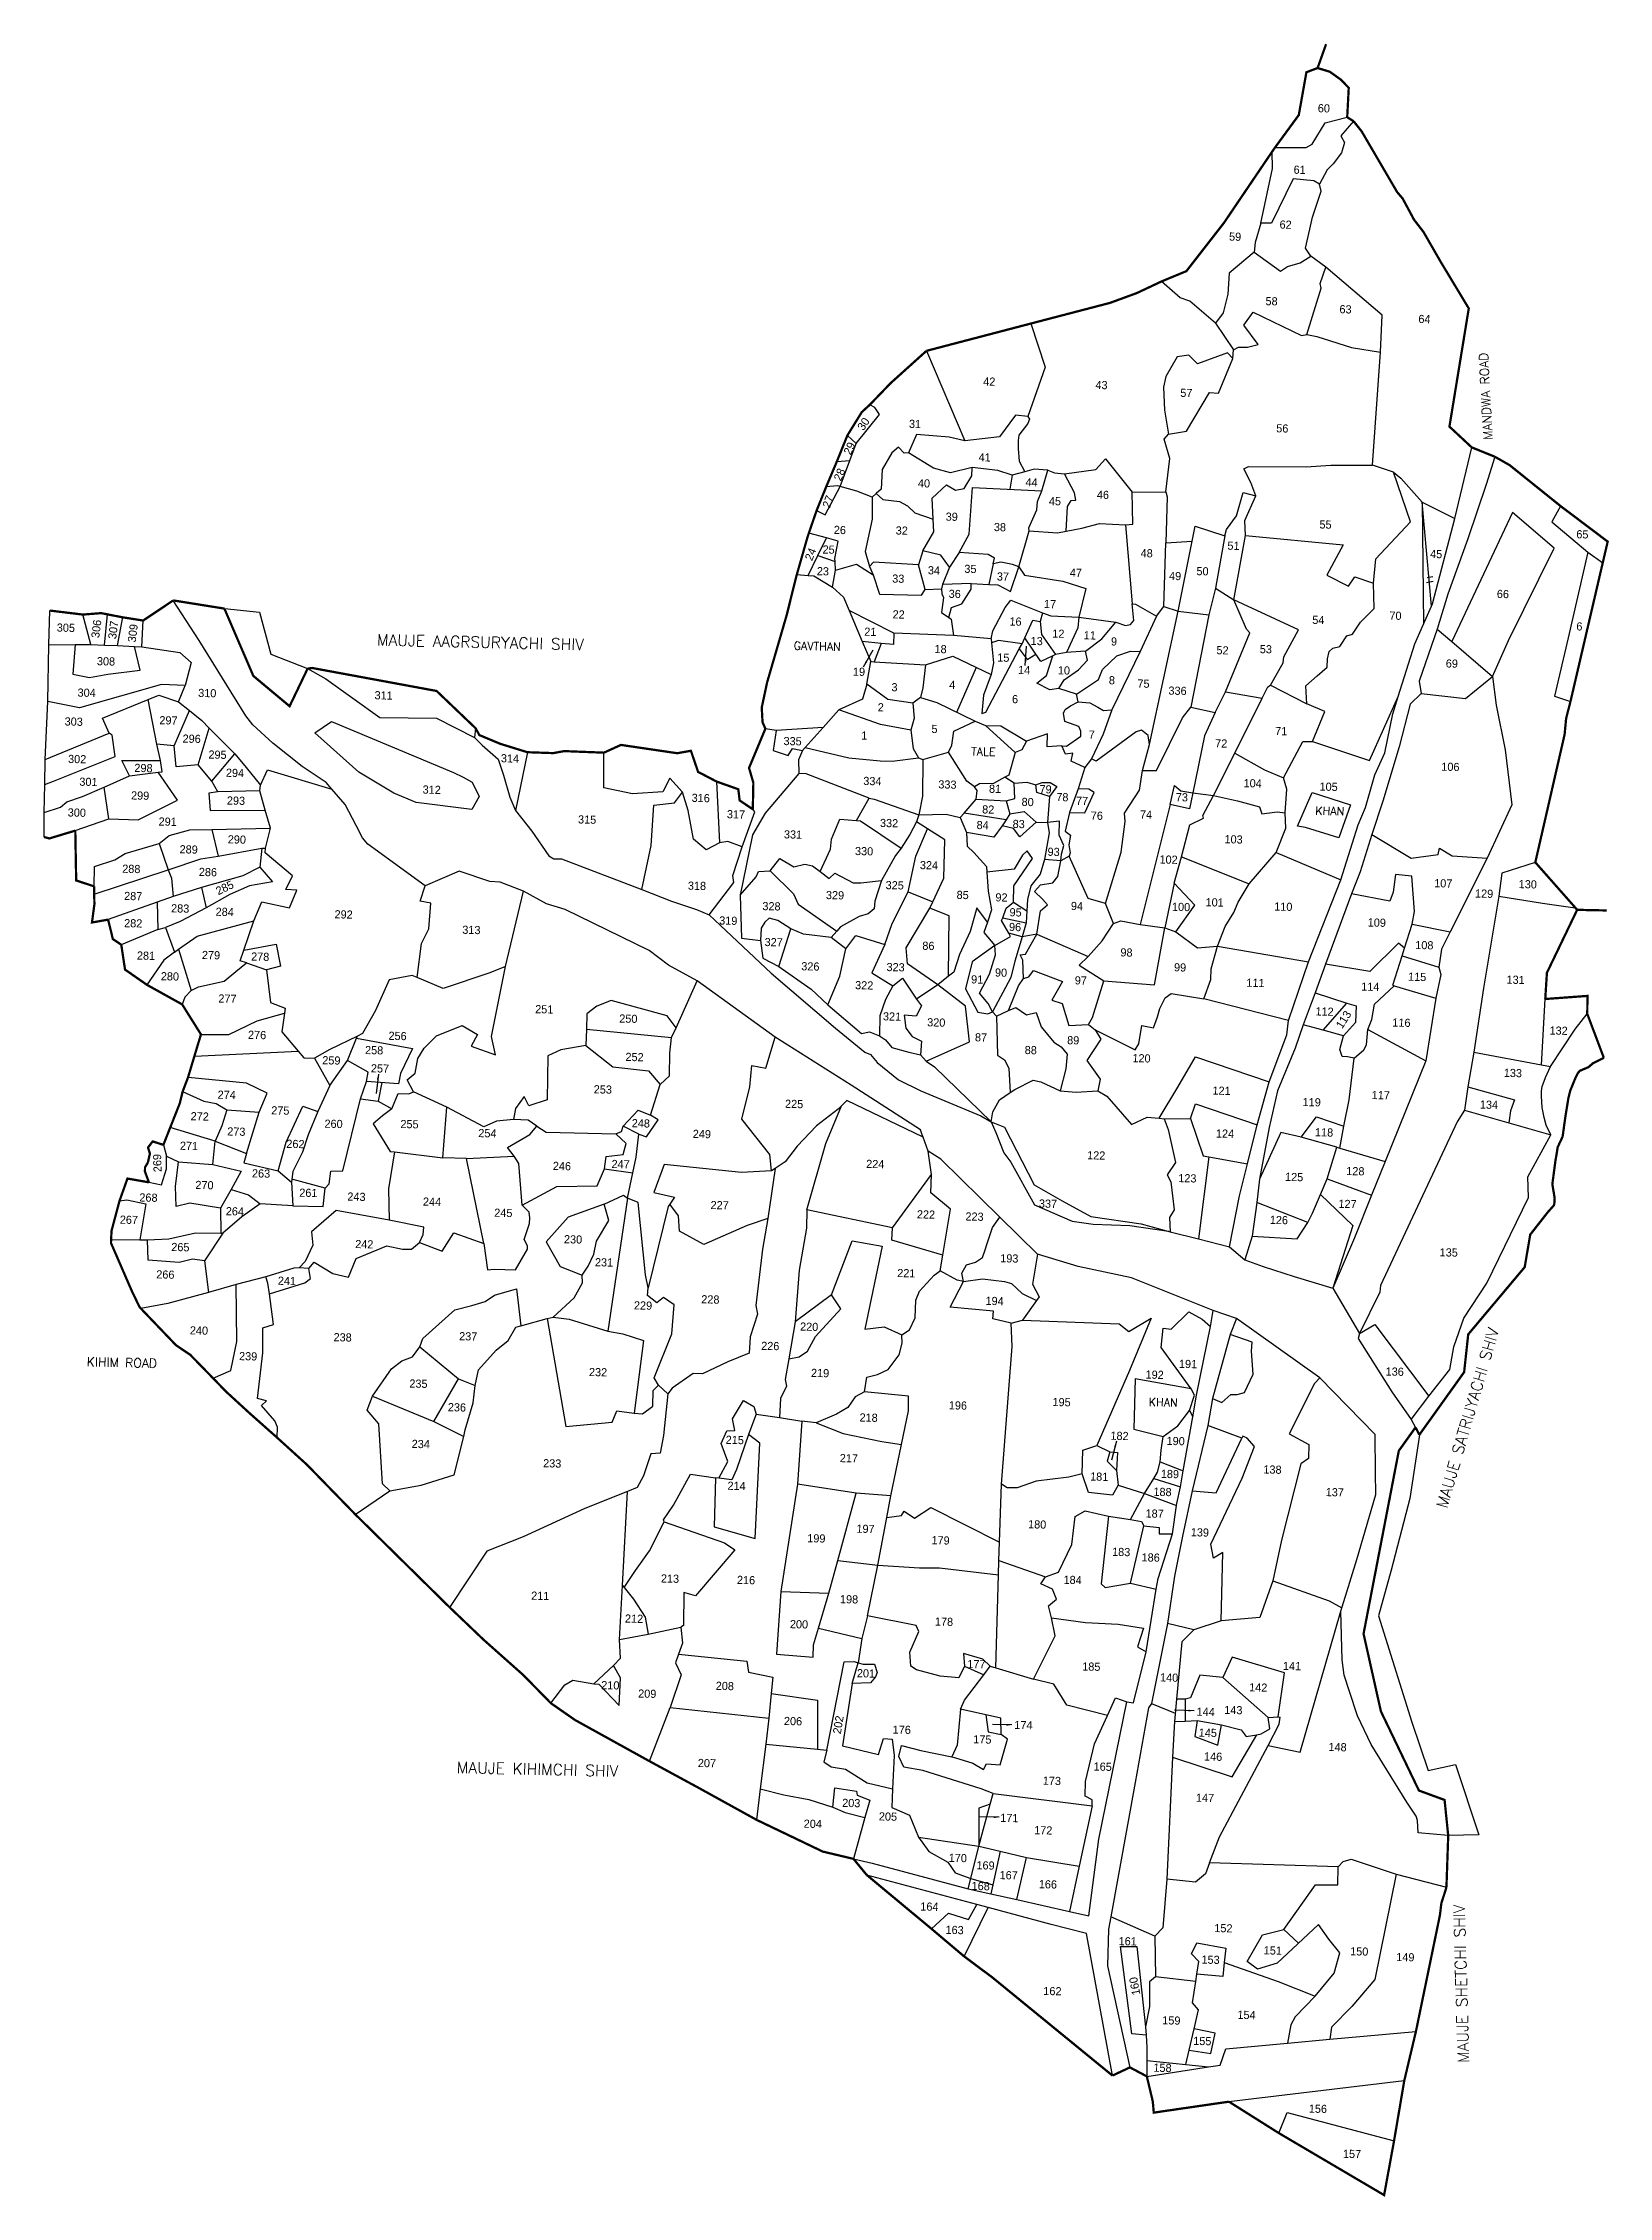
# Model space of a CAD drawing. Header units: metres. Extents: x 275735 to 277151, y 2071709 to 2073657.
import ezdxf
from ezdxf.enums import TextEntityAlignment as Align

# ---------------------------------------------------------------- set-up
doc = ezdxf.new("R2010")
doc.units = ezdxf.units.M
doc.linetypes.add('DASHDOT', pattern=[1, 0.5, -0.25, 0, -0.25])
doc.linetypes.add('DIVIDE', pattern=[1.25, 0.5, -0.25, 0, -0.25, 0, -0.25])
for name, color, linetype in [('OFF', 1, 'Continuous'), ('OTHERS', 1, 'Continuous'), ('POLY_PARCEL', 6, 'Continuous'), ('POLY_ROAD', 30, 'Continuous'), ('POLY_WATER', 4, 'Continuous'), ('SYM_ARROW', 1, 'Continuous'), ('TEXT_MAPIN', 7, 'Continuous'), ('TEXT_MAPOUT', 7, 'Continuous'), ('TEXT_PARCEL', 7, 'Continuous'), ('V_BOUND_LINE', 7, 'Continuous'), ('V_BOUND_STREAM_LINE', 7, 'DASHDOT'), ('V_DIVIDE_LINE', 7, 'DIVIDE')]:
    doc.layers.add(name, color=color, linetype=linetype)
doc.styles.get("Standard").update_dxf_attribs({"font": 'simplex.shx'})
doc.styles.add('TEXT_MAP', font='', dxfattribs={"height": 1.8})
doc.styles.get('TEXT_MAP').set_extended_font_data('Kruti Dev 050')
doc.dimstyles.get("Standard").update_dxf_attribs({"dimtxt": 0.18, "dimasz": 0.18, "dimexe": 0.18, "dimexo": 0.0625, "dimgap": 0.09, "dimtad": 0, "dimtih": 1, "dimtoh": 1, "dimdec": 4, "dimzin": 0, "dimdsep": 46, "dimtxsty": 'Standard', "dimcen": 0.09, "dimadec": 0, "dimazin": 0, "dimtfac": 1, "dimtdec": 4, "dimtofl": 0, "dimtmove": 0, "dimatfit": 3, "dimfxl": 1, "dimtolj": 1, "dimtzin": 0, "dimarcsym": 0})

msp = doc.modelspace()

# ---------------------------------------------------------------- texts
at = {"layer": 'TEXT_MAPIN'}
for s, p in [('GAVTHAN', (276413.7, 2073108.4)), ('TALE', (276574.3, 2073012.8)), ('KHAN', (276885.7, 2072959.2)), ('KHAN', (276735, 2072424.4))]:
    msp.add_text(s, height=7.37, rotation=358.6797, dxfattribs=at).set_placement(p)
at = {"layer": 'TEXT_MAPOUT'}
for s, height, rotation, p in [('MANDWA ROAD', 8.187, 93.0795, (277046.1, 2073298.4)), ('MAUJE AAGRSURYACHI SHIV', 10.234, 358.6797, (276036.6, 2073112.3)), ('MAUJE SATRIJYACHI SHIV', 10.234, 73.7438, (277004.8, 2072331.2)), ('KIHIM ROAD', 8.19, 358.6797, (275774.1, 2072460.4)), ('MAUJE KIHIMCHI SHIV', 10.234, 358.6797, (276108.9, 2072092.5)), ('MAUJE SHETCHI SHIV', 10.234, 91.6184, (277024.9, 2071830.3))]:
    msp.add_text(s, height=height, rotation=rotation, dxfattribs=at).set_placement(p)
at = {"layer": 'TEXT_PARCEL', "style": 'TEXT_MAP'}
for s, rotation, p in [('60', 358.6797, (276893.5, 2073598.1)), ('61', 358.6797, (276871.6, 2073542.5)), ('59', 358.6797, (276813.2, 2073482)), ('62', 358.6797, (276858.9, 2073492.9)), ('58', 358.6797, (276846.2, 2073423.6)), ('63', 358.6797, (276913.1, 2073416.3)), ('64', 358.6797, (276984.5, 2073407.5)), ('42', 358.6797, (276590.8, 2073351)), ('43', 358.6797, (276692.3, 2073347.8)), ('57', 358.6797, (276769.1, 2073340.6)), ('30', 56.389, (276476.9, 2073312.6)), ('31', 358.6797, (276523.6, 2073312.6)), ('56', 358.6797, (276855.9, 2073308.6)), ('29', 65.1152, (276464.2, 2073290.5)), ('28', 67.1669, (276455.2, 2073266.9)), ('41', 358.6797, (276586.6, 2073282.4)), ('27', 70.2348, (276444.8, 2073242.4)), ('40', 358.6797, (276531.7, 2073258.9)), ('44', 358.6797, (276629, 2073259.8)), ('46', 358.6797, (276693.6, 2073248.5)), ('39', 358.6797, (276556.8, 2073228.7)), ('45', 358.6797, (276650.2, 2073242.7)), ('26', 358.6797, (276455.6, 2073216.7)), ('32', 358.6797, (276511.6, 2073216.2)), ('38', 358.6797, (276600.4, 2073219.3)), ('55', 358.6797, (276895, 2073221.6)), ('65', 358.6797, (277127.4, 2073212.8)), ('24', 67.6981, (276429, 2073194.8)), ('25', 358.6797, (276445.4, 2073199)), ('48', 358.6797, (276733.2, 2073195.7)), ('51', 358.6797, (276811.7, 2073202.4)), ('45', 358.6797, (276995.1, 2073194.9)), ('23', 358.6797, (276440.2, 2073179.4)), ('33', 358.6797, (276508.4, 2073172.7)), ('34', 358.6797, (276540.7, 2073180.2)), ('35', 358.6797, (276573.7, 2073181.5)), ('37', 358.6797, (276603.1, 2073174.6)), ('47', 358.6797, (276669.1, 2073178)), ('49', 358.6797, (276758.9, 2073175.1)), ('50', 358.6797, (276783.7, 2073179.4)), ('36', 358.6797, (276559.5, 2073158.9)), ('17', 358.6797, (276645.8, 2073149.7)), ('66', 358.6797, (277055.5, 2073158.8)), ('305', 358.6797, (275755.3, 2073128.3)), ('306', 82.7702, (275782.8, 2073127.3)), ('307', 82.7702, (275798.1, 2073126.3)), ('309', 82.7702, (275815.8, 2073123.4)), ('22', 358.6797, (276508.8, 2073140.4)), ('16', 358.6797, (276614.5, 2073133.9)), ('54', 358.6797, (276888.5, 2073135.3)), ('70', 358.6797, (276958.3, 2073139.2)), ('6', 358.6797, (277124.7, 2073129.5)), ('21', 358.6797, (276483.2, 2073124.7)), ('18', 358.6797, (276546.7, 2073109)), ('13', 358.6797, (276633.7, 2073116.3)), ('12', 358.6797, (276653.3, 2073123)), ('11', 358.6797, (276681.7, 2073121.4)), ('9', 358.6797, (276703.6, 2073115.9)), ('52', 358.6797, (276801.8, 2073107.9)), ('53', 358.6797, (276841, 2073108.9)), ('308', 358.6797, (275791.6, 2073097.9)), ('19', 358.6797, (276472.9, 2073088.5)), ('15', 358.6797, (276603.5, 2073101.2)), ('14', 358.6797, (276622.3, 2073090)), ('10', 358.6797, (276658.3, 2073089.7)), ('69', 358.6797, (277009.3, 2073095.9)), ('304', 358.6797, (275774.1, 2073069.5)), ('310', 358.6797, (275883.2, 2073069.2)), ('3', 358.6797, (276505, 2073074.5)), ('4', 358.6797, (276557.3, 2073076.7)), ('8', 358.6797, (276701.7, 2073080.8)), ('75', 358.6797, (276730.3, 2073077.7)), ('336', 358.6797, (276761.1, 2073071.3)), ('311', 358.6797, (276042.8, 2073067.1)), ('2', 358.6797, (276492.6, 2073056.4)), ('6', 358.6797, (276614.1, 2073063.7)), ('303', 358.6797, (275762.4, 2073043.4)), ('297', 358.6797, (275848.1, 2073044.5)), ('1', 358.6797, (276477.7, 2073030.8)), ('5', 358.6797, (276541.2, 2073036.7)), ('7', 358.6797, (276683.5, 2073031.6)), ('71', 358.6797, (276854.9, 2073034.8)), ('296', 358.6797, (275869.1, 2073027.9)), ('295', 358.6797, (275892.5, 2073013.5)), ('335', 358.6797, (276412.8, 2073025.7)), ('72', 358.6797, (276800.6, 2073023.7)), ('302', 358.6797, (275765.5, 2073009.5)), ('298', 358.6797, (275825.5, 2073001.4)), ('294', 358.6797, (275908.3, 2072997)), ('314', 358.6797, (276157.1, 2073010.1)), ('106', 358.6797, (277008, 2073002.5)), ('301', 358.6797, (275775.7, 2072988.9)), ('299', 358.6797, (275822.5, 2072976.5)), ('293', 358.6797, (275909.2, 2072971.9)), ('312', 358.6797, (276086.3, 2072981.8)), ('316', 358.6797, (276329.7, 2072974.3)), ('334', 358.6797, (276485, 2072989.6)), ('333', 358.6797, (276552.9, 2072986.5)), ('81', 358.6797, (276596, 2072982.6)), ('79', 358.6797, (276641.7, 2072982.2)), ('78', 358.6797, (276656.9, 2072975.1)), ('77', 358.6797, (276674.7, 2072971.7)), ('73', 358.6797, (276765, 2072975)), ('104', 358.6797, (276829.1, 2072987.6)), ('105', 358.6797, (276897.8, 2072984.5)), ('300', 358.6797, (275765.2, 2072961.1)), ('291', 358.6797, (275847.4, 2072952.9)), ('315', 358.6797, (276226.9, 2072954.8)), ('317', 358.6797, (276361.6, 2072959.5)), ('82', 358.6797, (276589.8, 2072963.9)), ('80', 358.6797, (276625.5, 2072970.7)), ('76', 358.6797, (276688.1, 2072958.3)), ('74', 358.6797, (276732.6, 2072959.3)), ('290', 358.6797, (275910, 2072936.8)), ('331', 358.6797, (276413.2, 2072941.3)), ('332', 358.6797, (276500.1, 2072951.6)), ('84', 358.6797, (276584.8, 2072949.8)), ('83', 358.6797, (276617.4, 2072950.8)), ('103', 358.6797, (276811.8, 2072936.9)), ('289', 358.6797, (275866.4, 2072927.8)), ('330', 358.6797, (276477.5, 2072926.2)), ('324', 358.6797, (276536.2, 2072913.5)), ('93', 358.6797, (276649, 2072925.6)), ('102', 358.6797, (276753, 2072918.6)), ('288', 358.6797, (275814.5, 2072910.2)), ('286', 358.6797, (275883.8, 2072907.3)), ('285', 25.6971, (275899, 2072893.2)), ('318', 358.6797, (276326.3, 2072894.9)), ('325', 358.6797, (276505.2, 2072895.4)), ('107', 358.6797, (277001.5, 2072897.1)), ('130', 358.6797, (277078, 2072896.3)), ('287', 358.6797, (275816.2, 2072885.6)), ('283', 358.6797, (275858.7, 2072874.4)), ('328', 358.6797, (276393.7, 2072876.4)), ('329', 358.6797, (276451.2, 2072886.4)), ('85', 358.6797, (276566.7, 2072886.6)), ('92', 358.6797, (276601.8, 2072884.4)), ('94', 358.6797, (276670.1, 2072876.6)), ('100', 358.6797, (276764.3, 2072875.8)), ('101', 358.6797, (276794.7, 2072879.9)), ('110', 358.6797, (276856.8, 2072876)), ('129', 358.6797, (277038.5, 2072887.8)), ('282', 358.6797, (275816.2, 2072861)), ('284', 358.6797, (275899, 2072871.3)), ('292', 358.6797, (276006.6, 2072869)), ('313', 358.6797, (276122.2, 2072855)), ('319', 358.6797, (276354.6, 2072863.4)), ('96', 358.6797, (276614.1, 2072857.6)), ('95', 358.6797, (276614.6, 2072870.9)), ('109', 358.6797, (276941.4, 2072861.6)), ('327', 358.6797, (276395.7, 2072843.9)), ('86', 358.6797, (276535.7, 2072840.6)), ('108', 358.6797, (276984.4, 2072841.2)), ('281', 358.6797, (275827.8, 2072831.7)), ('279', 358.6797, (275886.6, 2072832.2)), ('278', 358.6797, (275931.1, 2072830.8)), ('326', 358.6797, (276428.9, 2072822)), ('323', 358.6797, (276506, 2072821.3)), ('90', 358.6797, (276601.4, 2072816.4)), ('98', 358.6797, (276714.9, 2072834.6)), ('99', 358.6797, (276763.4, 2072821.1)), ('280', 358.6797, (275849.4, 2072813)), ('322', 358.6797, (276477.6, 2072804.9)), ('91', 358.6797, (276579.8, 2072810.2)), ('97', 358.6797, (276673.6, 2072809.3)), ('111', 358.6797, (276831.6, 2072807.1)), ('114', 358.6797, (276935.5, 2072803.6)), ('115', 358.6797, (276977.9, 2072812.5)), ('131', 358.6797, (277067, 2072809.9)), ('277', 358.6797, (275901.5, 2072792.9)), ('251', 358.6797, (276188.1, 2072783.2)), ('321', 358.6797, (276502.8, 2072776.7)), ('112', 358.6797, (276894.1, 2072781.2)), ('113', 57.4443, (276911.3, 2072773.9)), ('276', 358.6797, (275928.3, 2072760)), ('256', 358.6797, (276055.4, 2072759.1)), ('250', 358.6797, (276264.2, 2072774.7)), ('320', 358.6797, (276542.8, 2072771.3)), ('87', 358.6797, (276583.3, 2072757.8)), ('116', 358.6797, (276963.7, 2072771.1)), ('132', 358.6797, (277105.9, 2072763.9)), ('258', 358.6797, (276034.2, 2072746.2)), ('252', 358.6797, (276269.8, 2072740)), ('88', 358.6797, (276628.3, 2072746.3)), ('89', 358.6797, (276666.7, 2072755.2)), ('120', 358.6797, (276728.5, 2072738.9)), ('259', 358.6797, (275995.5, 2072737)), ('257', 358.6797, (276039.5, 2072729.7)), ('133', 358.6797, (277064.5, 2072725.6)), ('274', 358.6797, (275900.8, 2072705.9)), ('253', 358.6797, (276241.1, 2072710.7)), ('121', 358.6797, (276800.9, 2072709.6)), ('119', 358.6797, (276882.5, 2072699.2)), ('117', 358.6797, (276945, 2072705.5)), ('272', 358.6797, (275876.4, 2072686.4)), ('275', 358.6797, (275949.3, 2072691.7)), ('260', 358.6797, (275997.5, 2072679.6)), ('255', 358.6797, (276066.2, 2072679.3)), ('248', 358.6797, (276275.5, 2072680.1)), ('225', 358.6797, (276414.2, 2072697.6)), ('134', 358.6797, (277042.9, 2072696.9)), ('271', 358.6797, (275866.7, 2072659.7)), ('273', 358.6797, (275909.5, 2072672.6)), ('262', 358.6797, (275963, 2072661.4)), ('254', 358.6797, (276136.7, 2072671.1)), ('249', 358.6797, (276330.7, 2072670.4)), ('124', 358.6797, (276804.1, 2072670.8)), ('118', 358.6797, (276893.7, 2072671.9)), ('269', 92.15, (275838, 2072644.1)), ('246', 358.6797, (276204.1, 2072641.4)), ('247', 358.6797, (276257.2, 2072643.2)), ('224', 358.6797, (276487.6, 2072643.3)), ('122', 358.6797, (276687.5, 2072651.1)), ('270', 358.6797, (275880.7, 2072624.2)), ('263', 358.6797, (275931.9, 2072634.7)), ('123', 358.6797, (276770, 2072630.4)), ('125', 358.6797, (276866.6, 2072631.5)), ('128', 358.6797, (276922, 2072636.8)), ('268', 358.6797, (275830, 2072612.9)), ('261', 358.6797, (275974.7, 2072617.2)), ('243', 358.6797, (276018.2, 2072613.7)), ('244', 358.6797, (276086.6, 2072609.2)), ('227', 358.6797, (276346.8, 2072606.1)), ('337', 358.6797, (276643.9, 2072607.4)), ('127', 358.6797, (276914.9, 2072607.2)), ('267', 358.6797, (275812.3, 2072592.8)), ('264', 358.6797, (275908.2, 2072600.5)), ('245', 358.6797, (276151.1, 2072599.1)), ('222', 358.6797, (276533.5, 2072597.7)), ('223', 358.6797, (276577.4, 2072595.7)), ('126', 358.6797, (276852.8, 2072592.6)), ('265', 358.6797, (275858.9, 2072568.1)), ('242', 358.6797, (276025.3, 2072570.8)), ('230', 358.6797, (276214.2, 2072575.1)), ('135', 358.6797, (277006.5, 2072563.3)), ('266', 358.6797, (275845.3, 2072543.3)), ('231', 358.6797, (276242.2, 2072554.3)), ('221', 358.6797, (276515.7, 2072544.6)), ('193', 358.6797, (276608.9, 2072557.9)), ('241', 358.6797, (275955.3, 2072537.6)), ('229', 358.6797, (276277.5, 2072515.3)), ('228', 358.6797, (276338.4, 2072520.8)), ('194', 358.6797, (276595.6, 2072519.4)), ('240', 358.6797, (275875.7, 2072492.7)), ('238', 358.6797, (276005.7, 2072486.5)), ('237', 358.6797, (276119.3, 2072487.4)), ('220', 358.6797, (276427.8, 2072496.1)), ('239', 358.6797, (275920.2, 2072469.4)), ('226', 358.6797, (276392.6, 2072478.7)), ('232', 358.6797, (276236.8, 2072455)), ('219', 358.6797, (276437.7, 2072454.2)), ('192', 358.6797, (276740.4, 2072452.7)), ('191', 358.6797, (276770.6, 2072462.4)), ('136', 358.6797, (276957.6, 2072455.5)), ('235', 358.6797, (276074.3, 2072444.6)), ('195', 358.6797, (276656.2, 2072427.9)), ('236', 358.6797, (276109.1, 2072423.2)), ('218', 358.6797, (276481.6, 2072413.9)), ('196', 358.6797, (276562.4, 2072424.9)), ('234', 358.6797, (276076.4, 2072390)), ('215', 358.6797, (276360.5, 2072393.7)), ('182', 358.6797, (276708.6, 2072397.4)), ('190', 358.6797, (276759.4, 2072392.7)), ('233', 358.6797, (276195.3, 2072372.5)), ('217', 358.6797, (276463.7, 2072377.2)), ('214', 358.6797, (276362.1, 2072352.2)), ('181', 358.6797, (276690.2, 2072360.5)), ('189', 358.6797, (276754.2, 2072362.9)), ('138', 358.6797, (276847, 2072366.9)), ('188', 358.6797, (276747.5, 2072346.7)), ('137', 358.6797, (276903.4, 2072346.4)), ('197', 358.6797, (276478.8, 2072313.3)), ('180', 358.6797, (276634.1, 2072317.3)), ('187', 358.6797, (276740.4, 2072327.1)), ('139', 358.6797, (276781.3, 2072310.1)), ('199', 358.6797, (276434.3, 2072304.7)), ('179', 358.6797, (276546.7, 2072302.9)), ('183', 358.6797, (276710.1, 2072292.4)), ('186', 358.6797, (276736.8, 2072287.4)), ('211', 358.6797, (276184.5, 2072252.8)), ('213', 358.6797, (276301.9, 2072268.3)), ('216', 358.6797, (276370.7, 2072267)), ('184', 358.6797, (276666.2, 2072267.1)), ('212', 358.6797, (276269.4, 2072232.1)), ('198', 358.6797, (276463.9, 2072249.6)), ('200', 358.6797, (276418.6, 2072227)), ('178', 358.6797, (276549.8, 2072229.3)), ('201', 358.6797, (276479.2, 2072182.6)), ('177', 358.6797, (276579.1, 2072190.9)), ('185', 358.6797, (276683.1, 2072188.7)), ('140', 358.6797, (276753.5, 2072178.8)), ('141', 358.6797, (276864.7, 2072189.2)), ('210', 358.6797, (276247.9, 2072171.8)), ('209', 358.6797, (276281.3, 2072164.2)), ('208', 358.6797, (276351.5, 2072171.2)), ('142', 358.6797, (276834.1, 2072169.9)), ('206', 358.6797, (276413.2, 2072139.4)), ('202', 80.545, (276454.1, 2072136.1)), ('174', 358.6797, (276621.7, 2072135.8)), ('144', 358.6797, (276786.6, 2072147.8)), ('143', 358.6797, (276811.6, 2072149.4)), ('176', 358.6797, (276511.6, 2072131.6)), ('175', 358.6797, (276584.5, 2072122.8)), ('145', 358.6797, (276788.5, 2072128.8)), ('148', 358.6797, (276905.9, 2072115.9)), ('207', 358.6797, (276335.3, 2072101.4)), ('165', 358.6797, (276693.4, 2072098.2)), ('146', 358.6797, (276793.3, 2072107.3)), ('173', 358.6797, (276647.4, 2072085.4)), ('203', 358.6797, (276465.9, 2072065.3)), ('147', 358.6797, (276786, 2072070)), ('204', 358.6797, (276431.1, 2072046.5)), ('205', 358.6797, (276499.1, 2072053.1)), ('171', 358.6797, (276608.9, 2072051.8)), ('172', 358.6797, (276639.6, 2072040.7)), ('170', 358.6797, (276562.3, 2072015.6)), ('169', 358.6797, (276587.4, 2072008.9)), ('167', 358.6797, (276608.3, 2072000)), ('168', 358.6797, (276583, 2071990.2)), ('166', 358.6797, (276643.8, 2071991.8)), ('164', 358.6797, (276536.6, 2071971.6)), ('163', 358.6797, (276559.4, 2071950.5)), ('161', 358.6797, (276716, 2071940.3)), ('152', 358.6797, (276802.6, 2071952.1)), ('153', 358.6797, (276791, 2071923.6)), ('151', 358.6797, (276847.3, 2071931.9)), ('150', 358.6797, (276925.5, 2071931.1)), ('149', 358.6797, (276967.2, 2071925.9)), ('160', 100.6626, (276722.3, 2071899.7)), ('162', 358.6797, (276647.9, 2071895.2)), ('159', 358.6797, (276755.5, 2071868.7)), ('154', 358.6797, (276823.5, 2071873.6)), ('155', 358.6797, (276783.5, 2071850)), ('158', 358.6797, (276747.5, 2071825.8)), ('156', 358.6797, (276888.1, 2071788.8)), ('157', 358.6797, (276919, 2071747.9))]:
    msp.add_text(s, height=7.37, rotation=rotation, dxfattribs=at).set_placement(p, align=Align.MIDDLE)

# ---------------------------------------------------------------- blocks, each defined once
blk = doc.blocks.new('TEXTARROW')
blk.add_leader([(0.04, -0.01), (8.68, -0.01)], dimstyle='Standard', override={"dimtxt": 2.5, "dimasz": 2.5, "dimexe": 1.25, "dimexo": 0.625, "dimgap": 0.625, "dimtad": 1, "dimtih": 0, "dimtoh": 0, "dimzin": 8, "dimcen": 2.5, "dimtofl": 1})

# ---------------------------------------------------------------- linework, layer by layer
at = {"layer": 'OFF'}
for points in [[(276611.4, 2073266.4), (276609.5, 2073253.5)], [(275739.8, 2073112.9), (275740.9, 2073143.8)], [(275739, 2073061.7), (275739.8, 2073112.9)], [(276480, 2073077.2), (276483.7, 2073097.8)], [(275736.5, 2073009.2), (275739, 2073061.7)], [(275736.1, 2072986.6), (275736.5, 2073009.2)], [(275735.6, 2072961.3), (275736.1, 2072986.6)], [(275735.7, 2072939), (275735.6, 2072961.3)], [(276972.4, 2072412.3), (276976.4, 2072405)], [(277012.7, 2072100.2), (277033.6, 2072036.5)]]:
    msp.add_lwpolyline(points, dxfattribs=at)
at = {"layer": 'OTHERS'}
for points in [[(276991, 2073147.7), (276982.3, 2073241.8)], [(276986.5, 2073169.3), (276992.4, 2073170.3)], [(276987, 2073173.8), (276992.2, 2073174.5)]]:
    msp.add_lwpolyline(points, dxfattribs=at)
at = {"layer": 'POLY_PARCEL'}
for points in [[(276849.2, 2073562.5), (276877.4, 2073562.5), (276883, 2073565.8), (276894.6, 2073585), (276914.6, 2073590)], [(276920.4, 2073586.4), (276908.8, 2073573.2), (276912.1, 2073567.2), (276909.4, 2073557.8), (276902, 2073548), (276896.6, 2073542.4), (276889.4, 2073529.6)], [(276836.5, 2073494.2), (276847.1, 2073543.7), (276846.7, 2073558.9)], [(276889.4, 2073529.6), (276884.4, 2073532.5), (276865.8, 2073534.4), (276846.2, 2073494.2), (276836.5, 2073494.2)], [(276881.6, 2073464.5), (276876.8, 2073471.6), (276880.9, 2073488.9), (276883.1, 2073499.5), (276890.9, 2073523.2), (276889.4, 2073529.6)], [(276836.5, 2073494.2), (276831.3, 2073476.6), (276830.4, 2073468.1)], [(276830.4, 2073468.1), (276807.8, 2073449), (276806.6, 2073429.9), (276802.5, 2073413.1), (276795.3, 2073403.8)], [(276830.4, 2073468.1), (276854.4, 2073450.9), (276860.7, 2073455), (276872, 2073458.2), (276881.6, 2073464.5)], [(276895.3, 2073454.4), (276881.6, 2073464.5)], [(276878, 2073393.5), (276891.1, 2073435.3), (276890.2, 2073439.6), (276895.3, 2073454.4)], [(276944.8, 2073377.5), (276946.3, 2073411), (276895.3, 2073454.4)], [(276795.3, 2073403.8), (276772.3, 2073423.7), (276763.4, 2073426.6), (276746.6, 2073441.5)], [(276811.7, 2073379.7), (276816.4, 2073382), (276824.4, 2073381.9), (276833.9, 2073384.6), (276821.1, 2073401.8), (276829.4, 2073413.8), (276873.2, 2073392.7), (276878, 2073393.5)], [(276628.3, 2073403.4), (276641.3, 2073363.9), (276625.6, 2073319.4)], [(276795.3, 2073403.8), (276811.7, 2073379.7)], [(276878, 2073393.5), (276887.1, 2073391.8), (276918.4, 2073381.6), (276944.8, 2073377.5)], [(276533.9, 2073378.7), (276568.7, 2073297.2)], [(276811, 2073371.8), (276806.4, 2073376.9), (276779.2, 2073366.9), (276771.2, 2073374.7), (276760.9, 2073373.2), (276750.6, 2073355.6), (276748.3, 2073346), (276749.3, 2073325.2), (276753, 2073303.4)], [(276753, 2073303.4), (276769.2, 2073306), (276790.1, 2073341), (276798.2, 2073340.4), (276811, 2073371.8)], [(276811, 2073371.8), (276811.7, 2073379.7)], [(276937.6, 2073275.2), (276944.8, 2073377.5)], [(276470.3, 2073295), (276491.3, 2073321.1), (276487.2, 2073327.4), (276482.6, 2073329.9)], [(276625.6, 2073319.4), (276614.5, 2073320.4), (276600.1, 2073301), (276568.7, 2073297.2)], [(276625.6, 2073319.4), (276627.2, 2073316.9), (276625.5, 2073313.1), (276617.4, 2073302.6), (276617, 2073297.6), (276616.8, 2073290.4), (276617.8, 2073279), (276622.8, 2073269.4)], [(276462.4, 2073302.3), (276470.3, 2073295)], [(276464.5, 2073279.6), (276470.3, 2073295)], [(276517.7, 2073286.6), (276513.7, 2073286.1), (276508.5, 2073291.7), (276502.6, 2073286.4), (276493.7, 2073271.4), (276492.8, 2073253.5), (276488.5, 2073249.7)], [(276568.7, 2073297.2), (276554.4, 2073300.8), (276524.8, 2073303), (276517.7, 2073286.6)], [(276750.4, 2073251.3), (276754, 2073281.3), (276749, 2073298.8), (276753, 2073303.4)], [(276452.8, 2073278.5), (276464.5, 2073279.6)], [(276455.7, 2073256), (276464.5, 2073279.6)], [(276575.3, 2073273.3), (276555.7, 2073268.4), (276540.3, 2073272.5), (276517.7, 2073286.6)], [(276540, 2073226.6), (276539.1, 2073245.4), (276552, 2073257.5), (276560.3, 2073252.7), (276567.9, 2073254.3), (276575, 2073265.6), (276575.3, 2073273.3)], [(276622.8, 2073269.4), (276611.4, 2073266.4), (276598.6, 2073270.4), (276575.3, 2073273.3)], [(276643.8, 2073270.9), (276631.4, 2073271.7), (276622.8, 2073269.4)], [(276638.4, 2073252.2), (276643.8, 2073270.9)], [(276643.8, 2073270.9), (276649.7, 2073268.3), (276658.7, 2073267.5)], [(276658.7, 2073267.5), (276687.2, 2073271.4), (276695.9, 2073281), (276720, 2073251)], [(276667.8, 2073250.4), (276658.7, 2073267.5)], [(276831.9, 2073247.7), (276827.5, 2073259.5), (276821.1, 2073272), (276825.3, 2073274), (276877.6, 2073273.8), (276899.7, 2073275.2), (276937.6, 2073275.2)], [(276956.4, 2073269.1), (276937.6, 2073275.2)], [(276938.5, 2073168.6), (276940.4, 2073190.6), (276971.8, 2073224.1), (276956.4, 2073269.1)], [(276956.4, 2073269.1), (276963, 2073263.5), (276982.3, 2073241.8)], [(276434.5, 2073234.2), (276442.2, 2073230.4), (276455.7, 2073256)], [(276455.7, 2073256), (276453.5, 2073256.5), (276443.2, 2073255.8)], [(276484.9, 2073246.4), (276471, 2073251.9), (276455.7, 2073256)], [(276488.5, 2073249.7), (276484.9, 2073246.4)], [(276488.5, 2073249.7), (276494.3, 2073244.2), (276509.4, 2073242.5), (276516.7, 2073238.6), (276523.4, 2073232.1), (276540, 2073226.6)], [(276563.6, 2073196.2), (276572.6, 2073213), (276575.6, 2073255.1), (276638.4, 2073252.2)], [(276626.5, 2073218.7), (276633.8, 2073235), (276634.4, 2073242.6), (276638.4, 2073252.2)], [(276661.6, 2073237.9), (276664.9, 2073243.3), (276669.1, 2073243.8), (276667.8, 2073250.4)], [(276714.1, 2073221.4), (276720.5, 2073221.9), (276720, 2073251)], [(276720, 2073251), (276750.4, 2073251.3)], [(276750.4, 2073251.3), (276751.6, 2073246.8), (276750.6, 2073205.1)], [(276803.8, 2073211.3), (276805.3, 2073217), (276814.5, 2073229.5), (276820.4, 2073250.7), (276831.9, 2073247.7)], [(276484.9, 2073246.4), (276484.8, 2073226.4), (276478.5, 2073197.2), (276482.5, 2073183.6)], [(276660.2, 2073215.7), (276661.6, 2073237.9)], [(276822.6, 2073211.7), (276822, 2073225.2), (276831.9, 2073247.7)], [(276982.3, 2073241.8), (277011.9, 2073227.2)], [(276982.3, 2073241.8), (276983.7, 2073131.5)], [(277046.2, 2073084.2), (277060.6, 2073116.7), (277102, 2073200.2), (277064.1, 2073232.5), (277009.3, 2073115.8)], [(277107.7, 2073238.3), (277099.7, 2073224.2), (277132.2, 2073196.7)], [(276443.4, 2073209.5), (276427.5, 2073213.9)], [(276435.6, 2073193.6), (276443.4, 2073209.5)], [(276451.2, 2073188.2), (276450.9, 2073191), (276454, 2073206.6), (276443.4, 2073209.5)], [(276530.5, 2073197.7), (276540.5, 2073214.9), (276540, 2073226.6)], [(276617.5, 2073183.3), (276626.9, 2073216)], [(276626.9, 2073216), (276626.5, 2073218.7)], [(276626.9, 2073216), (276652.4, 2073214.2), (276660.2, 2073215.7)], [(276660.2, 2073215.7), (276674.6, 2073218.3), (276690.5, 2073222.5), (276714.1, 2073221.4)], [(276714.1, 2073221.4), (276720.1, 2073150)], [(276774.4, 2073206.5), (276777, 2073220.2), (276803.8, 2073211.3)], [(276803.8, 2073211.3), (276802.8, 2073204.9), (276795.5, 2073164.1)], [(276812, 2073153.4), (276822.6, 2073211.7)], [(276822.6, 2073211.7), (276911.1, 2073203.4), (276896.1, 2073175.7), (276915.7, 2073165.9), (276921.4, 2073174.3), (276938.5, 2073168.6)], [(276426.9, 2073175.5), (276435.6, 2073193.6)], [(276435.6, 2073193.6), (276451.2, 2073188.2)], [(276530.5, 2073197.7), (276526.6, 2073185.1)], [(276554.7, 2073183), (276546.9, 2073194), (276530.5, 2073197.7)], [(276563.6, 2073196.2), (276554.7, 2073183)], [(276594.2, 2073186.1), (276595.4, 2073191.1), (276589.9, 2073194.6), (276563.6, 2073196.2)], [(276748.8, 2073147.4), (276750.6, 2073205.1)], [(276750.6, 2073205.1), (276774.4, 2073206.5)], [(276761.8, 2073143.2), (276774.4, 2073206.5)], [(277132.2, 2073196.7), (277114.6, 2073119.1), (277102.1, 2073066.3), (277116.6, 2073061.5)], [(277132.2, 2073196.7), (277145.8, 2073187)], [(276416.6, 2073176.3), (276426.9, 2073175.5)], [(276426.9, 2073175.5), (276432.1, 2073175.1), (276448.8, 2073165)], [(276448.8, 2073165), (276451.7, 2073180.3)], [(276451.7, 2073180.3), (276451.2, 2073188.2)], [(276451.7, 2073180.3), (276470.5, 2073185.9), (276485.7, 2073176.2)], [(276526.6, 2073185.1), (276485.9, 2073187.5), (276482.5, 2073183.6)], [(276482.5, 2073183.6), (276485.7, 2073176.2)], [(276485.7, 2073176.2), (276491.3, 2073158.6), (276529.3, 2073157.7), (276532.9, 2073162.9)], [(276532.9, 2073162.9), (276526.6, 2073185.1)], [(276554.7, 2073183), (276548.5, 2073167.4)], [(276594.2, 2073186.1), (276590.3, 2073167.5)], [(276590.3, 2073167.5), (276598.4, 2073167), (276609.9, 2073161.2), (276617.5, 2073183.3)], [(276617.5, 2073183.3), (276611.9, 2073185.4), (276601.1, 2073187.7), (276594.2, 2073186.1)], [(276617.5, 2073183.3), (276622.6, 2073175.9), (276657.2, 2073170.5), (276678, 2073163.9), (276671.9, 2073137.7)], [(276448.8, 2073165), (276458.8, 2073156), (276463.9, 2073143.9)], [(276532.9, 2073162.9), (276547.6, 2073163.6)], [(276548.5, 2073167.4), (276547.6, 2073163.6)], [(276547.6, 2073163.6), (276547.8, 2073159), (276549.2, 2073155.5), (276547.6, 2073142.1), (276554.2, 2073137.6)], [(276574.5, 2073168.3), (276548.5, 2073167.4)], [(276554.2, 2073137.6), (276556.6, 2073146.7), (276565.8, 2073150), (276574.4, 2073163.2), (276574.5, 2073168.3)], [(276574.5, 2073168.3), (276590.3, 2073167.5)], [(276592.5, 2073118.4), (276594.1, 2073125.4), (276605, 2073146.6), (276610.2, 2073153.1), (276638.9, 2073141.9)], [(276795.5, 2073164.1), (276789.5, 2073140.1)], [(276795.5, 2073164.1), (276812, 2073153.4)], [(276845.1, 2073076.4), (276856.7, 2073096.4), (276857.4, 2073102), (276870.5, 2073126.4), (276812, 2073153.4)], [(276823.5, 2073127.1), (276812, 2073153.4)], [(276878.2, 2073059.5), (276877.1, 2073075.6), (276887.3, 2073084.9), (276896.6, 2073092.6), (276896.7, 2073100.2), (276898.3, 2073106.9), (276901.5, 2073109.9), (276908, 2073111.2), (276914.4, 2073121.1), (276919.5, 2073122.5), (276926.5, 2073133.3), (276938.9, 2073145.7), (276938.5, 2073168.6)], [(275777.8, 2073113.1), (275770.7, 2073140.2)], [(275790.3, 2073112.6), (275792.8, 2073140.4)], [(275801.9, 2073112.1), (275806.7, 2073137.7)], [(275823.9, 2073111.1), (275825.2, 2073134.8)], [(276504.4, 2073123.4), (276463.9, 2073143.9)], [(276463.9, 2073143.9), (276475.8, 2073115.8)], [(276554.2, 2073137.6), (276556.3, 2073136.1), (276558.3, 2073121.3)], [(276623, 2073119.3), (276630.1, 2073135.1), (276636.7, 2073133.9)], [(276638.9, 2073141.9), (276636.7, 2073133.9)], [(276636.7, 2073133.9), (276638.1, 2073122.3), (276650.6, 2073104.1)], [(276638.9, 2073141.9), (276646.6, 2073139.1), (276671.9, 2073137.7)], [(276671.9, 2073137.7), (276670.9, 2073128.1), (276660.7, 2073105.8)], [(276671.9, 2073137.7), (276705.3, 2073133.2)], [(276677.7, 2073107.1), (276692.5, 2073118.2), (276705.3, 2073133.2)], [(276705.3, 2073133.2), (276714.1, 2073130.3), (276718.6, 2073131.2), (276721.7, 2073134.9), (276720.1, 2073150)], [(276720.1, 2073150), (276723, 2073149.7), (276742.1, 2073138.9)], [(276742.1, 2073138.9), (276727.3, 2073106.9)], [(276735.6, 2073022.8), (276761.8, 2073143.2)], [(276742.1, 2073138.9), (276748.8, 2073147.4)], [(276748.8, 2073147.4), (276761.8, 2073143.2)], [(276761.8, 2073143.2), (276789.5, 2073140.1)], [(276789.5, 2073140.1), (276773.1, 2073056.5)], [(275739.8, 2073112.9), (275763.6, 2073113.1)], [(275763.6, 2073113.1), (275761.6, 2073086.3), (275776.7, 2073083.2), (275793.1, 2073086.3), (275822.5, 2073089.9), (275817.3, 2073111.4)], [(275763.6, 2073113.1), (275777.8, 2073113.1)], [(275777.8, 2073113.1), (275790.3, 2073112.6)], [(275790.3, 2073112.6), (275801.9, 2073112.1)], [(275801.9, 2073112.1), (275817.3, 2073111.4)], [(276492.9, 2073114.1), (276475.8, 2073115.8)], [(276475.8, 2073115.8), (276483.7, 2073097.8), (276486.6, 2073097.6)], [(276492.9, 2073114.1), (276486.6, 2073097.6)], [(276504.4, 2073123.4), (276504.2, 2073113), (276492.9, 2073114.1)], [(276558.3, 2073121.3), (276504.4, 2073123.4)], [(276592.5, 2073118.4), (276558.3, 2073121.3)], [(276592.8, 2073114.7), (276594.5, 2073096.5), (276592.4, 2073086.1)], [(276592.5, 2073118.4), (276592.8, 2073114.7)], [(276599.2, 2073116.8), (276592.8, 2073114.7)], [(276620.5, 2073113.7), (276599.2, 2073116.8)], [(276617.8, 2073109.1), (276620.5, 2073113.7)], [(276620.5, 2073113.7), (276623, 2073119.3)], [(276648.3, 2073102.8), (276637.3, 2073097.8), (276623, 2073119.3)], [(276804.4, 2073070.2), (276826.6, 2073123.7), (276823.5, 2073127.1)], [(276996.1, 2073127.1), (277009.3, 2073115.8)], [(277009.3, 2073115.8), (277046.2, 2073084.2)], [(275817.3, 2073111.4), (275823.9, 2073111.1)], [(275823.9, 2073111.1), (275858.4, 2073106), (275868.6, 2073096.8), (275863.1, 2073075.9)], [(276486.6, 2073097.6), (276533.1, 2073094.7)], [(276533.1, 2073094.7), (276530.7, 2073074), (276528.6, 2073065.3)], [(276533.1, 2073094.7), (276557.7, 2073102.5), (276592.4, 2073086.1)], [(276578.9, 2073092.3), (276561.2, 2073051.7)], [(276592.4, 2073086.1), (276585.6, 2073067.3), (276584, 2073050.6), (276587.5, 2073051.8), (276617.8, 2073109.1)], [(276617.8, 2073109.1), (276625.1, 2073099.7), (276632.8, 2073104.5)], [(276653.6, 2073073.2), (276645.6, 2073072.1), (276633.9, 2073078.1), (276642.6, 2073085), (276648.3, 2073102.8)], [(276650.6, 2073104.1), (276648.3, 2073102.8)], [(276660.7, 2073105.8), (276650.6, 2073104.1)], [(276677.7, 2073107.1), (276660.7, 2073105.8)], [(276669.6, 2073068.1), (276689.7, 2073081.4), (276693.1, 2073090.6), (276706.1, 2073103), (276718.4, 2073107.1), (276727.3, 2073106.9)], [(276671.4, 2073090.1), (276679.6, 2073098.9), (276677.7, 2073107.1)], [(276727.3, 2073106.9), (276701.7, 2073054)], [(275863.1, 2073075.9), (275841.9, 2073077.1), (275767.5, 2073055.9), (275739, 2073061.7)], [(275857.3, 2073061.3), (275863.1, 2073075.9)], [(276521.5, 2073060.1), (276499.1, 2073063.4), (276480, 2073077.2), (276476, 2073063.7), (276454.6, 2073054)], [(276653.6, 2073073.2), (276658.4, 2073081.1), (276671.4, 2073090.1)], [(276669.6, 2073068.1), (276653.6, 2073073.2)], [(276837.6, 2073064.6), (276842.7, 2073074.9), (276845.1, 2073076.4)], [(276845.1, 2073076.4), (276878.2, 2073059.5)], [(276981.5, 2073068.9), (277021.7, 2073064.3), (277046.2, 2073084.2)], [(277046.2, 2073084.2), (277049.4, 2073058.4), (277057.4, 2073017.8), (277063.5, 2072968.1), (277041.2, 2072919.8)], [(275794.4, 2073033), (275788.4, 2073046.6), (275829.7, 2073063.3)], [(275829.7, 2073063.3), (275839.4, 2073067.2), (275857.3, 2073061.3)], [(275837.5, 2073023), (275829.7, 2073063.3)], [(275853.3, 2073021.5), (275867, 2073053.4)], [(275857.3, 2073061.3), (275867, 2073053.4)], [(275867, 2073053.4), (275878.3, 2073044.3), (275885, 2073037.5)], [(276454.6, 2073054), (276440.5, 2073038.1)], [(276519.9, 2073035.7), (276492.4, 2073040.7), (276454.6, 2073054)], [(276521.5, 2073060.1), (276522.9, 2073046.4), (276519.9, 2073035.7)], [(276528.6, 2073065.3), (276521.5, 2073060.1)], [(276528.6, 2073065.3), (276543.3, 2073060.7), (276577.9, 2073043.7)], [(276656.3, 2073021.4), (276660.5, 2073021.3), (276673.6, 2073030.2), (276673.7, 2073034.6), (276671.8, 2073039), (276659.2, 2073043.4), (276657.8, 2073050.9), (276659.3, 2073054.3), (276664.1, 2073057.7), (276671.1, 2073061.3)], [(276671.1, 2073061.3), (276669.6, 2073068.1)], [(276671.1, 2073061.3), (276681.7, 2073060.3), (276689.1, 2073056.6), (276694, 2073053.5), (276701.7, 2073054)], [(276701.7, 2073054), (276693.7, 2073031.9), (276683.1, 2073009.8)], [(276729.5, 2072999.2), (276742.2, 2072999.3), (276765.6, 2073046.9), (276773.1, 2073056.5)], [(276773.1, 2073056.5), (276795.1, 2073051.5)], [(276795.1, 2073051.5), (276804.4, 2073070.2)], [(276804.4, 2073070.2), (276837.6, 2073064.6)], [(276812.8, 2073014.9), (276837.6, 2073064.6)], [(276883.1, 2073025.4), (276894.3, 2073052.4), (276878.2, 2073059.5)], [(276883.1, 2073025.4), (276934.8, 2073008.3), (276960.6, 2073066)], [(275875, 2073004.4), (275885, 2073037.5)], [(275885, 2073037.5), (275908.1, 2073014.3)], [(276126, 2073037.4), (276125.1, 2073029.1)], [(276397.9, 2073035.4), (276388.2, 2073037)], [(276397.9, 2073035.4), (276395.3, 2073017.2), (276408.8, 2073012.6), (276412.7, 2073019.2), (276421.9, 2073017.4)], [(276440.5, 2073038.1), (276397.9, 2073035.4)], [(276440.5, 2073038.1), (276424.3, 2073020.1)], [(276519.9, 2073035.7), (276522, 2073019.2), (276526.6, 2073010.7)], [(276587.2, 2073039.9), (276601.3, 2073039.5), (276624.3, 2073025.6)], [(276735.6, 2073022.8), (276734.5, 2073030.7), (276728.6, 2073035.6), (276723.6, 2073034.2), (276687.5, 2073007.7), (276683.1, 2073009.8)], [(276795.1, 2073051.5), (276785.6, 2073030.5), (276775, 2072978.9)], [(275736.1, 2072986.6), (275744.2, 2072989.5), (275799.8, 2073011.8), (275797.2, 2073031), (275794.4, 2073033)], [(275736.5, 2073009.2), (275794.4, 2073033)], [(275853.3, 2073021.5), (275837.5, 2073023)], [(275840.9, 2073008.3), (275837.5, 2073023)], [(275875, 2073004.4), (275855.1, 2073002.5), (275853.3, 2073021.5)], [(275887.4, 2072989.5), (275908.1, 2073014.3)], [(275908.1, 2073014.3), (275918.4, 2073002), (275931.5, 2072985.9)], [(276172.9, 2073015.7), (276162.1, 2072963)], [(276313.1, 2072979.6), (276301.7, 2072992.3), (276295.4, 2072980), (276267.9, 2072978.2), (276242.1, 2072983.5), (276242.1, 2073015.3)], [(276421.9, 2073017.4), (276418.1, 2073008.9), (276418.3, 2072996.5)], [(276424.3, 2073020.1), (276421.9, 2073017.4)], [(276424.3, 2073020.1), (276463.6, 2073010.7), (276491.9, 2073007.8), (276502.8, 2073007.5), (276526.6, 2073010.7)], [(276530.6, 2073009.1), (276553.8, 2073015.7)], [(276624.3, 2073025.6), (276620.2, 2073018), (276614.1, 2073015.4)], [(276656.3, 2073021.4), (276643.1, 2073020.5), (276643.4, 2073032.4), (276624.3, 2073025.6)], [(276677.2, 2073001.8), (276664.9, 2073007.6), (276666.3, 2073014.7), (276659.6, 2073013.9), (276656.3, 2073021.4)], [(276729.5, 2072999.2), (276735.6, 2073022.8)], [(276793.6, 2072976.6), (276794, 2072977.3), (276812.8, 2073014.9)], [(276812.8, 2073014.9), (276839.8, 2072999.7), (276857.1, 2072992.4)], [(276857.1, 2072992.4), (276874.5, 2073025.4), (276883.1, 2073025.4)], [(275794.1, 2072955.6), (275820.8, 2072954.7), (275856.4, 2072972.3), (275838.9, 2072997.7)], [(275812.9, 2072994.3), (275805.9, 2073008.1), (275840.9, 2073008.3)], [(275812.9, 2072994.3), (275838.9, 2072997.7)], [(275838.9, 2072997.7), (275842.3, 2072998.1), (275840.9, 2073008.3)], [(275887.4, 2072989.5), (275875, 2073004.4)], [(275931.5, 2072985.9), (275937.8, 2072999.7), (275995.9, 2072982.3)], [(276418.3, 2072996.5), (276388.1, 2072960.6), (276376.4, 2072941.1), (276365.5, 2072886.3)], [(276482, 2072974.1), (276425.2, 2072996.2), (276418.3, 2072996.5)], [(276526.6, 2073010.7), (276530.6, 2073009.1)], [(276530.6, 2073009.1), (276530.4, 2072976), (276526.9, 2072959.2)], [(276677.2, 2073001.8), (276671.3, 2072982.5)], [(276683.1, 2073009.8), (276677.2, 2073001.8)], [(276695.9, 2072879), (276710, 2072925.4), (276713.8, 2072953.1), (276713, 2072960.6), (276726.6, 2072981.4), (276729.5, 2072999.2)], [(275735.6, 2072961.3), (275750.3, 2072965.9), (275756.1, 2072970.8), (275770.4, 2072975.6), (275790, 2072984.2)], [(275790, 2072984.2), (275812.9, 2072994.3)], [(275794.1, 2072955.6), (275790, 2072984.2)], [(275892.7, 2072979.8), (275884.6, 2072978.7), (275885.8, 2072963.1), (275935.7, 2072963.4)], [(275892.7, 2072979.8), (275887.4, 2072989.5)], [(275930.8, 2072980.7), (275892.7, 2072979.8)], [(275930.8, 2072980.7), (275931.5, 2072985.9)], [(275935.7, 2072963.4), (275930.8, 2072980.7)], [(276276.3, 2072891.6), (276284.7, 2072931.2), (276287.3, 2072967.8), (276306, 2072969.8), (276313.1, 2072979.6)], [(276346.6, 2072933.8), (276334.5, 2072927.4), (276323, 2072937.1), (276318.2, 2072963.1), (276313.1, 2072979.6)], [(276344, 2072989.2), (276346.6, 2072933.8)], [(276579, 2072973.1), (276579.9, 2072981.2), (276577.4, 2072984.4)], [(276613.4, 2072987.8), (276604.8, 2072993)], [(276606, 2072971.7), (276613.8, 2072973.9), (276613.4, 2072987.8)], [(276613.4, 2072987.8), (276624.7, 2072988.6), (276632.8, 2072986.1)], [(276632.8, 2072986.1), (276638.7, 2072988.3), (276645.9, 2072988.4), (276651.9, 2072984.7), (276645.3, 2072975.7)], [(276645.3, 2072975.7), (276633.9, 2072979.2), (276632.8, 2072986.1)], [(276645.3, 2072975.7), (276643.3, 2072952.1)], [(276663.3, 2072961.1), (276677.2, 2072961), (276685.6, 2072979.4), (276680.9, 2072982.2), (276671.3, 2072982.5)], [(276671.3, 2072982.5), (276663.3, 2072961.1)], [(276754.4, 2072968.5), (276758.3, 2072985.5), (276764.1, 2072980.7), (276775, 2072978.9)], [(276775, 2072978.9), (276772, 2072964.4), (276754.4, 2072968.5)], [(276775, 2072978.9), (276793.6, 2072976.6)], [(276784, 2072958.5), (276793.6, 2072976.6)], [(276793.6, 2072976.6), (276815.3, 2072971.6), (276835.2, 2072966.2), (276837.5, 2072960), (276851.3, 2072961.8), (276858.4, 2072961)], [(276858.4, 2072961), (276860.1, 2072982.4), (276857.1, 2072992.4)], [(276869.7, 2072948.7), (276882.8, 2072979.4), (276917.7, 2072968), (276907.1, 2072938.3), (276876.8, 2072947.7), (276869.7, 2072948.7)], [(275940.3, 2072947), (275935.7, 2072963.4)], [(276367.2, 2072930.1), (276378.6, 2072961.9), (276376.8, 2072964.1)], [(276470.6, 2072953.8), (276482, 2072974.1)], [(276482, 2072974.1), (276486.7, 2072973.2), (276526.9, 2072959.2)], [(276526.9, 2072959.2), (276524.9, 2072952.6)], [(276526.9, 2072959.2), (276551.9, 2072959.7), (276564.5, 2072956.8), (276564.5, 2072956.7)], [(276564.5, 2072956.7), (276568, 2072960.7)], [(276564.5, 2072956.7), (276570, 2072943.1)], [(276568, 2072960.7), (276579, 2072973.1)], [(276605.9, 2072954.5), (276568, 2072960.7)], [(276579, 2072973.1), (276606, 2072971.7)], [(276609.5, 2072959.9), (276605.9, 2072954.5)], [(276606, 2072971.7), (276609.5, 2072959.9)], [(276609.5, 2072959.9), (276622.3, 2072962.2), (276633.3, 2072952.3)], [(276663.3, 2072961.1), (276659.4, 2072944.3), (276664.1, 2072940.7), (276662.6, 2072931.8), (276663.9, 2072924.6), (276663, 2072921.7)], [(276754.4, 2072968.5), (276727.3, 2072860)], [(276764.8, 2072921.1), (276772.1, 2072950.1), (276784.7, 2072956), (276784, 2072958.5)], [(276850.2, 2072925), (276859, 2072946.9), (276858.4, 2072961)], [(275763.8, 2072944.8), (275794.1, 2072955.6)], [(275839.7, 2072933), (275848.6, 2072940.3), (275867.5, 2072945.5), (275887.4, 2072945.9)], [(275887.4, 2072945.9), (275940.3, 2072947)], [(275887.4, 2072945.9), (275893.2, 2072921.7)], [(275935.8, 2072928.8), (275940.3, 2072947)], [(276437.8, 2072907.7), (276447.1, 2072927.9), (276447.9, 2072937.2), (276455.5, 2072955.2), (276470.6, 2072953.8)], [(276470.6, 2072953.8), (276474.1, 2072953.5), (276511.1, 2072928.9)], [(276524.9, 2072952.6), (276519, 2072941.3), (276511.1, 2072928.9)], [(276517.3, 2072889.5), (276524.2, 2072921.7), (276534.9, 2072946.3)], [(276534.9, 2072946.3), (276524.9, 2072952.6)], [(276539.7, 2072880.3), (276549.6, 2072901.7), (276550.4, 2072936.5), (276534.9, 2072946.3)], [(276602.4, 2072949.1), (276594.8, 2072938.8), (276570, 2072943.1)], [(276570, 2072943.1), (276570.7, 2072930.8), (276576.7, 2072925.1), (276588.1, 2072912.3), (276588.5, 2072907.2)], [(276605.9, 2072954.5), (276602.4, 2072949.1)], [(276633.3, 2072952.3), (276618.5, 2072939.1), (276612.8, 2072946.8), (276602.4, 2072949.1)], [(276633.3, 2072952.3), (276643.3, 2072952.1)], [(276643.3, 2072952.1), (276644.9, 2072942.8), (276640.8, 2072918.8)], [(276655.4, 2072917.5), (276656, 2072923.4), (276658.2, 2072931.2), (276654.1, 2072940.6), (276654.4, 2072953.2), (276643.3, 2072952.1)], [(276936.9, 2072941.2), (276972.6, 2072919.8), (276996.8, 2072923.3), (276998.2, 2072929), (277009.5, 2072922.1), (277041.2, 2072919.8)], [(275780.8, 2072894.4), (275781.2, 2072912.3), (275799.6, 2072918.3), (275809, 2072924), (275839.7, 2072933)], [(275839.7, 2072933), (275847.9, 2072909.4)], [(275847.9, 2072909.4), (275877.5, 2072919.3), (275893.2, 2072921.7)], [(275893.2, 2072921.7), (275932.6, 2072928.8), (275930.9, 2072911.6)], [(275925.3, 2072863.2), (275932.7, 2072880.5), (275957.6, 2072875.1), (275964.3, 2072890.8), (275954.4, 2072891.5), (275960.3, 2072903.9), (275935.5, 2072924.8), (275935.8, 2072928.8)], [(275932.6, 2072928.8), (275935.8, 2072928.8)], [(276337.2, 2072868.7), (276359.5, 2072898), (276358.7, 2072904.3), (276367.2, 2072930.1)], [(276367.2, 2072930.1), (276354.1, 2072934.9), (276346.6, 2072933.8)], [(276392.6, 2072908.5), (276401.4, 2072919.5), (276413.8, 2072911.9), (276423.9, 2072914.6), (276430.8, 2072913), (276437.8, 2072907.7)], [(276511.1, 2072928.9), (276505.8, 2072922.2), (276493.3, 2072899.7)], [(276612.6, 2072880.2), (276612.9, 2072894.9), (276629.8, 2072919.6), (276624.9, 2072926.4), (276620.9, 2072922.6), (276613.3, 2072909.8), (276588.5, 2072907.2)], [(276640.8, 2072918.8), (276636.8, 2072905.3), (276628.5, 2072894.9), (276625.2, 2072882.6), (276624.7, 2072872.3)], [(276633.8, 2072851.2), (276637, 2072872.1), (276643.4, 2072877.6), (276639, 2072882.9), (276631.7, 2072889.6), (276637.1, 2072895.8), (276648.2, 2072897.6), (276652.8, 2072903.4), (276655.4, 2072917.5)], [(276655.4, 2072917.5), (276640.8, 2072918.8)], [(276663, 2072921.7), (276655.4, 2072917.5)], [(276695.9, 2072879), (276680.2, 2072883.4), (276663, 2072921.7)], [(276758.1, 2072897.2), (276764.8, 2072921.1)], [(276764.8, 2072921.1), (276825.9, 2072896.8)], [(276825.9, 2072896.8), (276850.2, 2072925)], [(276850.2, 2072925), (276908.9, 2072900.4)], [(277041.2, 2072919.8), (277007.9, 2072853.4)], [(275780.9, 2072887.2), (275847.9, 2072909.4)], [(275847.9, 2072909.4), (275850.8, 2072901.7), (275852.5, 2072885.2)], [(275930.9, 2072911.6), (275915.3, 2072904), (275878.1, 2072893.2)], [(275930.9, 2072911.6), (275942.2, 2072898.4), (275921.3, 2072894.8), (275903.5, 2072886.9), (275882.3, 2072874.9)], [(276365.5, 2072886.3), (276379.9, 2072903), (276382, 2072907.8), (276392.6, 2072908.5)], [(276392.6, 2072908.5), (276413.7, 2072887.5), (276417.9, 2072878.2), (276452.8, 2072854)], [(276437.8, 2072907.7), (276446, 2072901.6), (276450.9, 2072906.4), (276467.7, 2072897.5), (276474.4, 2072897.6), (276493.3, 2072899.7)], [(276493.3, 2072899.7), (276487.3, 2072881.1), (276486.5, 2072874.2), (276481.1, 2072869.4), (276473.1, 2072867.2), (276456.1, 2072857.8), (276452.8, 2072854)], [(276588.5, 2072907.2), (276589.8, 2072890.1), (276592.9, 2072873.3), (276589, 2072862.1)], [(276973.5, 2072860.3), (276975.6, 2072871.6), (276973.2, 2072903.6), (276958.2, 2072905.1), (276956.1, 2072889), (276953.3, 2072881), (276918.5, 2072887.7)], [(277084.8, 2072916.1), (277054.4, 2072906.4), (277051.7, 2072885.5)], [(275837.8, 2072880), (275793.5, 2072864.3)], [(275852.5, 2072885.2), (275837.8, 2072880)], [(275837.8, 2072880), (275838.4, 2072855.5)], [(275878.1, 2072893.2), (275852.5, 2072885.2)], [(275878.1, 2072893.2), (275882.3, 2072874.9)], [(276073.2, 2072812.1), (276077, 2072842.8), (276083.8, 2072856.1), (276085.4, 2072879.3), (276075.9, 2072881.1), (276080.3, 2072894.8)], [(276152.9, 2072822), (276169.3, 2072889.9)], [(276365.5, 2072886.3), (276366.6, 2072847.6), (276383.7, 2072845.4)], [(276496.4, 2072841.7), (276502.8, 2072860.7), (276517.3, 2072889.5)], [(276517.3, 2072889.5), (276539.7, 2072880.3)], [(276537.1, 2072874.6), (276539.7, 2072880.3)], [(276602.9, 2072866), (276605.9, 2072874.7), (276612.6, 2072880.2)], [(276612.6, 2072880.2), (276624.7, 2072872.3)], [(276703.2, 2072860.8), (276695.9, 2072879)], [(276758.1, 2072897.2), (276749.7, 2072857)], [(276759.7, 2072853.3), (276776.7, 2072877.4), (276758.1, 2072897.2)], [(276797.3, 2072840.3), (276804.2, 2072858.2), (276811.9, 2072870.7), (276816.1, 2072880.2), (276825.9, 2072896.8)], [(277051.7, 2072885.5), (277037.8, 2072802.4), (277029.3, 2072744.4)], [(277051.7, 2072885.5), (277091.2, 2072879.3), (277121, 2072875.1)], [(275882.3, 2072874.9), (275858.6, 2072862.7), (275845.3, 2072857.3)], [(275857.1, 2072837.7), (275874.2, 2072849.3), (275925.3, 2072863.2)], [(275916.3, 2072836.7), (275925.3, 2072863.2)], [(276411.1, 2072856), (276399.5, 2072863.6), (276391.7, 2072865.6), (276387.6, 2072861.9), (276384.4, 2072856.7), (276383.7, 2072845.4)], [(276544.3, 2072805.2), (276516.8, 2072824.3), (276515.7, 2072838.8), (276537.1, 2072874.6)], [(276553.8, 2072813.2), (276554.6, 2072867.6), (276537.1, 2072874.6)], [(276589, 2072862.1), (276579.4, 2072875.1), (276573.6, 2072853.6), (276563.8, 2072832.8), (276558.7, 2072816.9), (276553.8, 2072813.2)], [(276589, 2072862.1), (276585.9, 2072852.8), (276595.8, 2072841)], [(276608.5, 2072851.9), (276601.9, 2072863.6), (276602.9, 2072866)], [(276602.9, 2072866), (276624.1, 2072861.4)], [(276624.1, 2072861.4), (276620.4, 2072848.8)], [(276624.7, 2072872.3), (276624.1, 2072861.4)], [(276680.1, 2072830.8), (276692.8, 2072845), (276703.2, 2072860.8)], [(276703.2, 2072860.8), (276709.7, 2072863.1), (276727.3, 2072860)], [(276727.3, 2072860), (276749.7, 2072857)], [(276966.5, 2072838.5), (276973.5, 2072860.3)], [(276973.5, 2072860.3), (277007.9, 2072853.4)], [(275838.4, 2072855.5), (275805.4, 2072841.6)], [(275838.4, 2072855.5), (275845.3, 2072857.3)], [(275845.3, 2072857.3), (275853.5, 2072834.9)], [(275916.3, 2072836.7), (275945.4, 2072842), (275949.6, 2072822.3), (275936.7, 2072818.9)], [(276383.7, 2072845.4), (276386, 2072829.5), (276400.3, 2072822)], [(276400.3, 2072822), (276411.1, 2072856)], [(276447.6, 2072848.1), (276422.8, 2072851.2), (276411.1, 2072856)], [(276452.8, 2072854), (276447.6, 2072848.1)], [(276461, 2072838), (276447.6, 2072848.1)], [(276461, 2072838), (276470.1, 2072849.8), (276496.4, 2072841.7)], [(276496.4, 2072841.7), (276484.6, 2072816.2), (276503.6, 2072804.3)], [(276595.8, 2072841), (276575.3, 2072826.1), (276569.1, 2072801.8), (276580.4, 2072780.5), (276589.5, 2072779), (276593.6, 2072780.9)], [(276593.6, 2072780.9), (276589.9, 2072788.3), (276581.8, 2072797.9), (276590.9, 2072815), (276596.5, 2072832.6), (276595.8, 2072841)], [(276595.8, 2072841), (276610.1, 2072849), (276608.5, 2072851.9)], [(276620.4, 2072848.8), (276608.5, 2072851.9)], [(276620.4, 2072848.8), (276613.8, 2072826.8)], [(276621.8, 2072810.9), (276621, 2072827.5), (276618.8, 2072832.5), (276623.5, 2072833.1), (276633.8, 2072851.2)], [(276633.8, 2072851.2), (276620.4, 2072848.8)], [(276633.8, 2072851.2), (276680.1, 2072830.8)], [(276694.4, 2072808.8), (276740.2, 2072805.3), (276749.7, 2072857)], [(276749.7, 2072857), (276759.7, 2072853.3)], [(276759.7, 2072853.3), (276779.2, 2072838.8), (276797.3, 2072840.3)], [(276785, 2072792.6), (276791.1, 2072810.1), (276791.6, 2072819.9), (276797.3, 2072840.3)], [(276797.3, 2072840.3), (276879.6, 2072826)], [(276966.5, 2072838.5), (276961.1, 2072843), (276935.1, 2072817.3), (276894.9, 2072824)], [(277007.9, 2072853.4), (277000, 2072837.7), (276997.5, 2072821.4)], [(275853.5, 2072834.9), (275843.9, 2072827.6), (275828.5, 2072805.4)], [(275853.5, 2072834.9), (275857.1, 2072837.7)], [(275857.1, 2072837.7), (275868.6, 2072800.3)], [(275868.6, 2072800.3), (275875.3, 2072803.6), (275898.6, 2072808.5), (275909.2, 2072817.3), (275918.6, 2072825.1)], [(275918.6, 2072825.1), (275913, 2072827.1), (275916.3, 2072836.7)], [(275918.6, 2072825.1), (275936.7, 2072818.9)], [(276069.7, 2072708.6), (276064.2, 2072719.5), (276071.3, 2072725.4), (276073.8, 2072738.7), (276079.4, 2072747.9), (276090.6, 2072759.2), (276113.9, 2072768.6), (276127.6, 2072760.5), (276122, 2072749.9), (276143.9, 2072742.1), (276140.3, 2072758.5), (276152.9, 2072822)], [(276152.9, 2072822), (276138.9, 2072816.1), (276096.6, 2072802), (276073.2, 2072812.1)], [(276400.3, 2072822), (276429.5, 2072801.4), (276444.7, 2072787.3)], [(276444.7, 2072787.3), (276455.6, 2072813.1), (276461, 2072838)], [(276613.8, 2072826.8), (276610.3, 2072812), (276593.6, 2072780.9)], [(276680.1, 2072830.8), (276672.2, 2072823.1), (276694.4, 2072808.8)], [(276957.1, 2072804.5), (276955.9, 2072805), (276964.2, 2072831.4)], [(276964.2, 2072831.4), (276966.5, 2072838.5)], [(276964.2, 2072831.4), (276997.5, 2072821.4)], [(276997.5, 2072821.4), (276999.3, 2072814.7)], [(275868.6, 2072800.3), (275863, 2072794.3), (275860.5, 2072787.6)], [(275936.7, 2072818.9), (275940.5, 2072789.4), (275953.6, 2072784.3), (275953, 2072779.6)], [(276073.2, 2072812.1), (276068.7, 2072813.9), (276047.7, 2072809.9), (276035.4, 2072782), (276023.7, 2072761.2), (276019.2, 2072759)], [(276307.4, 2072766.5), (276326.5, 2072808.8)], [(276503.6, 2072804.3), (276496.8, 2072792.1), (276491.7, 2072777.3), (276491.3, 2072759.3)], [(276503.6, 2072804.3), (276512.3, 2072811.4), (276524.8, 2072792.5)], [(276544.3, 2072805.2), (276524.8, 2072792.5)], [(276533.6, 2072736.4), (276572.8, 2072753.7), (276569.2, 2072786), (276544.3, 2072805.2)], [(276553.8, 2072813.2), (276544.3, 2072805.2)], [(276608, 2072782.2), (276617.1, 2072804.4), (276621.8, 2072810.9)], [(276621.8, 2072810.9), (276626.5, 2072812.6), (276630.9, 2072818.3), (276657, 2072808.2), (276647.5, 2072791.4), (276656.8, 2072788.5), (276662.6, 2072768.5), (276680.5, 2072769.4)], [(276680.5, 2072769.4), (276684.1, 2072775.7), (276694.4, 2072808.8)], [(276933.3, 2072764.9), (276937, 2072774.1), (276939.3, 2072787.9), (276957.1, 2072804.5)], [(276957.1, 2072804.5), (276994.8, 2072793.2)], [(276999.3, 2072814.7), (276994.8, 2072793.2)], [(276307.4, 2072766.5), (276299.3, 2072777.2), (276248.5, 2072791), (276235.8, 2072785.9), (276226.7, 2072779.2), (276226.2, 2072765.1)], [(276444.7, 2072787.3), (276475.2, 2072761.2), (276482.4, 2072762.9), (276491.3, 2072759.3)], [(276524.8, 2072792.5), (276529.3, 2072786.2), (276524.7, 2072777), (276513.8, 2072777.9), (276515.4, 2072766.2), (276521, 2072758.7), (276529.4, 2072754.4), (276528.5, 2072742)], [(276593.6, 2072780.9), (276597.4, 2072777.1)], [(276597.4, 2072777.1), (276608, 2072782.2)], [(276608, 2072782.2), (276614.7, 2072784.9), (276624.5, 2072778.2), (276633.1, 2072780.4), (276637.7, 2072767.2), (276649.3, 2072753.5), (276655.9, 2072749.2), (276661.2, 2072742.5), (276659.9, 2072729.4), (276654.8, 2072709.5)], [(276686.7, 2072764.7), (276722.8, 2072746.6), (276726.1, 2072752), (276728.8, 2072768.5), (276739.3, 2072766.4), (276742.9, 2072776.3), (276745, 2072783.9), (276749.9, 2072793.5), (276755.3, 2072797.5), (276785, 2072792.6)], [(276861.5, 2072773), (276785, 2072792.6)], [(276885.5, 2072798.2), (276914.3, 2072788.7)], [(276892.9, 2072764.2), (276914.3, 2072788.7)], [(276914.3, 2072788.7), (276922.8, 2072786.2), (276922, 2072771.4), (276911.2, 2072759.1)], [(276994.8, 2072793.2), (276985.8, 2072736.6)], [(277090.4, 2072733.1), (277093.8, 2072792.5)], [(275877.5, 2072760.5), (275902.8, 2072760.5), (275928.4, 2072772.8), (275953, 2072779.6)], [(275953, 2072779.6), (275950.8, 2072762.8), (275965.5, 2072745.4)], [(276226.2, 2072765.1), (276225.7, 2072750.5)], [(276226.2, 2072765.1), (276303.3, 2072757.6)], [(276303.3, 2072757.6), (276307.4, 2072766.5)], [(276597.4, 2072777.1), (276598.1, 2072741.8), (276604.6, 2072737.5), (276608.6, 2072730), (276609.7, 2072707.9)], [(276686.7, 2072764.7), (276691.6, 2072756.2), (276679.1, 2072736.8), (276691, 2072719.9), (276689, 2072709.4)], [(276680.5, 2072769.4), (276686.7, 2072764.7)], [(276892.9, 2072764.2), (276874.9, 2072769.2)], [(276911.2, 2072759.1), (276892.9, 2072764.2)], [(276920.9, 2072739), (276929.7, 2072746.5), (276932.2, 2072751), (276933.3, 2072764.9)], [(276933.3, 2072764.9), (276985.8, 2072736.6)], [(275871.6, 2072740.9), (275965.5, 2072745.4)], [(275965.5, 2072745.4), (275970.6, 2072739.4), (275980.3, 2072739)], [(276019.2, 2072759), (275994, 2072746.8), (275980.3, 2072739)], [(276010.1, 2072737), (276018.3, 2072757)], [(276018.3, 2072757), (276019.2, 2072759)], [(276018.3, 2072757), (276069, 2072747.8), (276057.9, 2072725), (276056.1, 2072715.9), (276027.3, 2072717.9)], [(276225.7, 2072750.5), (276203.1, 2072746.5), (276191.3, 2072741.1), (276190.7, 2072701.4), (276174.1, 2072695.8), (276169.8, 2072704.3), (276162.1, 2072693.4), (276160.4, 2072683.6)], [(276225.7, 2072750.5), (276250.1, 2072731.2), (276282.3, 2072727.4), (276293, 2072715.1)], [(276293, 2072715.1), (276301.3, 2072723), (276301.8, 2072743.6), (276303.3, 2072757.6)], [(276393.6, 2072637.1), (276392.2, 2072651.8), (276366.9, 2072683.8), (276374.2, 2072713.2), (276375.8, 2072732.3), (276388.6, 2072729.9), (276397, 2072758.1)], [(276491.3, 2072759.3), (276497, 2072755.7), (276502.5, 2072748.6), (276517.9, 2072744.3), (276528.5, 2072742)], [(276528.5, 2072742), (276533.6, 2072736.4)], [(276920.9, 2072739), (276914.8, 2072740.2), (276910, 2072740.5), (276907.9, 2072746.7), (276911.2, 2072759.1)], [(277029.3, 2072744.4), (277023.8, 2072713.2)], [(277029.3, 2072744.4), (277090.4, 2072733.1)], [(275980.3, 2072739), (275994.2, 2072714.3)], [(275994.2, 2072714.3), (276010.1, 2072737)], [(276027.3, 2072717.9), (276028.9, 2072726.4), (276010.1, 2072737)], [(276533.6, 2072736.4), (276541.1, 2072731.2), (276592.5, 2072681.5)], [(276744.4, 2072684.6), (276761.5, 2072712.8), (276777.2, 2072740.1), (276844.1, 2072717.6)], [(276911.7, 2072677.5), (276916.5, 2072701.4), (276920.9, 2072739)], [(276985.8, 2072736.6), (276949.1, 2072645.5)], [(277090.4, 2072733.1), (277098.6, 2072731.6)], [(275860.9, 2072708.7), (275880, 2072700), (275891.4, 2072698.1), (275900.9, 2072692.2)], [(275930.2, 2072690.1), (275937.5, 2072707.4), (275918.7, 2072716.4), (275865.8, 2072721.6)], [(275994.2, 2072714.3), (275983.2, 2072690.8)], [(276022, 2072702.3), (276027.3, 2072717.9)], [(276041.3, 2072716.9), (276037.8, 2072700.1)], [(276050.3, 2072693.3), (276055.9, 2072707.1), (276065.7, 2072706.7), (276069.7, 2072708.6)], [(276099.9, 2072694.8), (276069.7, 2072708.6)], [(276284.3, 2072687.5), (276293, 2072715.1)], [(276592.5, 2072681.5), (276593.9, 2072690.4), (276599.9, 2072701.4), (276609.7, 2072707.9)], [(276609.7, 2072707.9), (276614, 2072710.7), (276630.6, 2072719.1), (276637.3, 2072717.5), (276654.8, 2072709.5)], [(276654.8, 2072709.5), (276669.3, 2072708.2), (276689, 2072709.4)], [(276689, 2072709.4), (276697, 2072704.7), (276719.3, 2072679.1), (276733.6, 2072685.5), (276744.4, 2072684.6)], [(277023.8, 2072713.2), (277020.8, 2072691.9)], [(277023.8, 2072713.2), (277066, 2072701.2), (277062.3, 2072691.4), (277060.8, 2072680.5)], [(275900.9, 2072692.2), (275896.3, 2072677.7), (275890.3, 2072663.8)], [(275900.9, 2072692.2), (275930.2, 2072690.1)], [(275918.7, 2072652.8), (275930.2, 2072690.1)], [(275947.4, 2072637), (275954.6, 2072663.1), (275969.6, 2072695.6), (275983.2, 2072690.8)], [(275983.2, 2072690.8), (275974.5, 2072669.7), (275969.4, 2072654), (275960.5, 2072636.4), (275959.8, 2072629.6)], [(275989.9, 2072621.3), (275993.4, 2072625.3), (275995, 2072636.8), (276005.8, 2072637), (276022, 2072702.3)], [(276022, 2072702.3), (276037.8, 2072700.1), (276050.3, 2072693.3)], [(276050.3, 2072693.3), (276041.7, 2072686.8), (276033.3, 2072679.6), (276048.6, 2072654.7), (276052.6, 2072654.2)], [(276096.2, 2072648.9), (276099.9, 2072694.8)], [(276160.4, 2072683.6), (276145, 2072682.1), (276133.5, 2072677), (276099.9, 2072694.8)], [(276181.4, 2072677.6), (276173.7, 2072682.9), (276160.4, 2072683.6)], [(276259.6, 2072677.4), (276273.1, 2072692), (276284.3, 2072687.5)], [(276273.8, 2072670.3), (276280.6, 2072667.9), (276291.1, 2072683.2), (276284.3, 2072687.5)], [(276457.2, 2072696), (276454.1, 2072692.8), (276434.3, 2072677.7), (276416.9, 2072659.3), (276406.1, 2072645.2), (276396.9, 2072639.3)], [(276425.8, 2072601.9), (276443, 2072661.8), (276457.2, 2072696)], [(276530.8, 2072667.5), (276461.9, 2072700.6), (276457.2, 2072696)], [(276744.4, 2072684.6), (276749.1, 2072684.2)], [(276749.1, 2072684.2), (276772.8, 2072684.3)], [(276749.1, 2072684.2), (276752.7, 2072674.5), (276759.2, 2072644.5), (276751.6, 2072633.6), (276755, 2072627.1), (276758, 2072601.7), (276753.8, 2072594.9), (276754.5, 2072582)], [(276772.8, 2072684.3), (276777.4, 2072697.8), (276833.1, 2072678.6)], [(276772.8, 2072684.3), (276784.2, 2072650.6), (276789.3, 2072649.7)], [(276873, 2072667.6), (276886.7, 2072686), (276911.7, 2072677.5)], [(277020.8, 2072691.9), (277014, 2072681.4), (276944.7, 2072533.5), (276944.2, 2072527.5), (276925.6, 2072489.9)], [(277020.8, 2072691.9), (277060.8, 2072680.5)], [(275890.3, 2072663.8), (275849.7, 2072676.3)], [(275888.1, 2072642.8), (275890.3, 2072663.8)], [(275890.3, 2072663.8), (275918.7, 2072652.8)], [(276161, 2072650.3), (276154.9, 2072658.1), (276175.2, 2072669.9), (276181.4, 2072677.6)], [(276181.4, 2072677.6), (276189.7, 2072672), (276253, 2072670.5)], [(276242.6, 2072638.8), (276244.1, 2072650.1), (276259.4, 2072651.9), (276262.2, 2072661.7), (276253, 2072670.5)], [(276253, 2072670.5), (276257.9, 2072672.6), (276259.6, 2072677.4)], [(276273.8, 2072670.3), (276259.6, 2072677.4)], [(276268.2, 2072635.2), (276271.2, 2072649.4), (276273.8, 2072670.3)], [(276592.5, 2072681.5), (276604.6, 2072676.5), (276631.4, 2072624.5), (276656.8, 2072610), (276682.5, 2072595.9), (276728.1, 2072589.1), (276754.5, 2072582)], [(276873, 2072667.6), (276854.6, 2072671.9), (276835.3, 2072629.5)], [(276905.1, 2072658.4), (276873, 2072667.6)], [(276907.8, 2072657.6), (276911.7, 2072677.5)], [(277060.8, 2072680.5), (277098.9, 2072669.6)], [(275830.4, 2072626.7), (275841.8, 2072624.3), (275846.2, 2072638.8), (275846.2, 2072644.2)], [(275843.5, 2072660.6), (275846.2, 2072650.4)], [(275846.2, 2072644.2), (275846.2, 2072650.4)], [(275846.2, 2072650.4), (275857.2, 2072645.2)], [(275895.3, 2072603.2), (275867.5, 2072607.8), (275855.1, 2072604.8), (275854.6, 2072623), (275857.2, 2072645.2)], [(275857.2, 2072645.2), (275888.1, 2072642.8)], [(275918.7, 2072652.8), (275916.4, 2072644.4), (275947.4, 2072637)], [(276052.6, 2072654.2), (276047.1, 2072620.9), (276047.8, 2072592.5)], [(276052.6, 2072654.2), (276096.2, 2072648.9)], [(276117.8, 2072648.3), (276096.2, 2072648.9)], [(276117.8, 2072648.3), (276161, 2072650.3)], [(276133.4, 2072571.4), (276117.8, 2072648.3)], [(276168.1, 2072606.1), (276165.2, 2072643.6), (276161, 2072650.3)], [(276538.4, 2072633.7), (276535.6, 2072654.9)], [(276789.3, 2072649.7), (276780.1, 2072575.6)], [(276789.3, 2072649.7), (276824.4, 2072643.5)], [(276896.4, 2072629.8), (276905.1, 2072658.4)], [(276905.1, 2072658.4), (276907.8, 2072657.6)], [(276907.8, 2072657.6), (276949.1, 2072645.5)], [(276949.1, 2072645.5), (276936.7, 2072615)], [(275888.1, 2072642.8), (275914, 2072636.8), (275904.8, 2072620.3)], [(275947.4, 2072637), (275959.5, 2072626.8)], [(275959.8, 2072629.6), (275959.5, 2072626.8)], [(275959.5, 2072626.8), (275960.5, 2072605.5)], [(275989.9, 2072621.3), (275959.8, 2072629.6)], [(276168.1, 2072606.1), (276199.4, 2072623), (276235.9, 2072623.4), (276242.6, 2072638.8)], [(276242.6, 2072638.8), (276268.2, 2072635.2)], [(276263.5, 2072612.5), (276268.2, 2072635.2)], [(276393.6, 2072637.1), (276366.6, 2072635.7), (276296.5, 2072642.7), (276287.2, 2072617.4), (276306, 2072613.3), (276301.6, 2072607)], [(276396.9, 2072639.3), (276390.3, 2072594)], [(276396.9, 2072639.3), (276393.6, 2072637.1)], [(276503.1, 2072585.5), (276538.4, 2072633.7)], [(276548.6, 2072560.7), (276555.6, 2072602.5), (276538, 2072617.3), (276538.4, 2072633.7)], [(276890.5, 2072615.8), (276896.4, 2072629.8)], [(276896.4, 2072629.8), (276936.7, 2072615)], [(275803.8, 2072609.9), (275810.5, 2072610.8), (275827.7, 2072607.3), (275822.3, 2072574.7)], [(275904.8, 2072620.3), (275895.3, 2072603.2)], [(275931, 2072607.3), (275914.5, 2072595.6), (275897.2, 2072580.8)], [(275904.8, 2072620.3), (275920.4, 2072615.4), (275931, 2072607.3)], [(275960.5, 2072605.5), (275931, 2072607.3)], [(275960.5, 2072605.5), (275988, 2072604.7), (275989.9, 2072621.3)], [(276133.4, 2072571.4), (276136.7, 2072547.5), (276142.8, 2072548.3), (276162, 2072547.5), (276173, 2072566.2), (276172.9, 2072569.4), (276169.9, 2072574.9), (276174.7, 2072589.5), (276175.1, 2072594.6), (276174.4, 2072599.7), (276168.1, 2072606.1)], [(276242.2, 2072606.8), (276209.6, 2072595.1), (276189.7, 2072572.9), (276202.5, 2072550.7), (276222.5, 2072542.6)], [(276222.5, 2072542.6), (276227.7, 2072550.8), (276233, 2072561.8), (276235.3, 2072573.4), (276246.5, 2072592.3), (276242.2, 2072606.8)], [(276242.2, 2072606.8), (276259.8, 2072615.2), (276263.5, 2072612.5)], [(276263.5, 2072612.5), (276245.7, 2072492.2)], [(276282.2, 2072531.4), (276279.8, 2072543.1), (276273, 2072608.4), (276263.5, 2072612.5)], [(276301.6, 2072607), (276300.1, 2072604.8), (276282.2, 2072531.4)], [(276390.3, 2072594), (276371.8, 2072587.5), (276332.4, 2072570.5), (276310.4, 2072582.6), (276309.6, 2072596.5), (276301.6, 2072607)], [(276879, 2072590.3), (276832.8, 2072608.6)], [(276879, 2072590.3), (276883.2, 2072598.7), (276890.5, 2072615.8)], [(276890.5, 2072615.8), (276919.6, 2072587.5), (276901.5, 2072531.1)], [(276936.7, 2072615), (276921.2, 2072576.4), (276901.5, 2072531.1)], [(275895.3, 2072603.2), (275895.5, 2072580.8)], [(276047.8, 2072592.5), (275999.9, 2072601.2), (275977.5, 2072581.9), (275978.8, 2072569.9), (275971.7, 2072555.1), (275966.5, 2072549.4)], [(276075.2, 2072572.4), (276078.7, 2072579.5), (276079.2, 2072586.2), (276047.8, 2072592.5)], [(276390.3, 2072594), (276385.7, 2072566.1), (276379.6, 2072515.2), (276380.9, 2072507.6), (276374.5, 2072487.1)], [(276425.8, 2072601.9), (276425.5, 2072585.1), (276418.7, 2072547.3), (276415, 2072500.4)], [(276503.1, 2072585.5), (276425.8, 2072601.9)], [(276567.3, 2072537), (276565.9, 2072544.6), (276570.3, 2072552.2), (276578.4, 2072554.4), (276584.5, 2072558.8), (276587.1, 2072565.6), (276588.7, 2072571.5), (276593.8, 2072585.8), (276600.3, 2072595.1)], [(276828.5, 2072577.9), (276869.2, 2072575.5), (276879, 2072590.3)], [(275796.2, 2072574.9), (275822.3, 2072574.7)], [(275822.3, 2072574.7), (275829.2, 2072574.6)], [(275829.2, 2072574.6), (275848.3, 2072575.6), (275872.6, 2072580.9), (275895.5, 2072580.8)], [(275880.8, 2072555.7), (275869.9, 2072557.1), (275857.8, 2072554.3), (275829.7, 2072556.2), (275829.2, 2072574.6)], [(275897.2, 2072580.8), (275880.8, 2072555.7)], [(275895.5, 2072580.8), (275897.2, 2072580.8)], [(275975.1, 2072548.8), (275980, 2072554.4), (275996.8, 2072544.2), (276011, 2072540.9), (276017.8, 2072557.8), (276045.7, 2072569.3), (276059.8, 2072566.1), (276068, 2072566.3), (276075.2, 2072572.4)], [(276075.2, 2072572.4), (276095.6, 2072564.3), (276106.2, 2072581.1), (276133.4, 2072571.4)], [(276448.1, 2072524.9), (276466.7, 2072573.7), (276493.7, 2072568.9), (276478.2, 2072493.9), (276495.7, 2072496.1), (276511.5, 2072488.7)], [(276548.6, 2072560.7), (276502.6, 2072574.4), (276503.1, 2072585.5)], [(275880.8, 2072555.7), (275884.4, 2072527)], [(275966.5, 2072549.4), (275961.6, 2072549.1), (275936.3, 2072541.3)], [(275939.4, 2072525.7), (275971.5, 2072535.9), (275976.7, 2072539.6), (275975.1, 2072548.8)], [(275975.1, 2072548.8), (275966.5, 2072549.4)], [(276546.2, 2072546.6), (276548.6, 2072560.7)], [(276634.5, 2072561.6), (276629.8, 2072534.6), (276635.8, 2072523.1), (276633.5, 2072519.9)], [(275909.3, 2072534.2), (275884.4, 2072527)], [(275888.5, 2072449.5), (275904.4, 2072456.4), (275910.1, 2072482.6), (275909.3, 2072534.2)], [(275936.3, 2072541.3), (275909.3, 2072534.2)], [(275939.4, 2072525.7), (275938.1, 2072535.5), (275936.3, 2072541.3)], [(276075.5, 2072478), (276078.1, 2072485.3), (276107.1, 2072511.4), (276122.6, 2072515.3), (276134.5, 2072519), (276143.2, 2072524.6), (276163, 2072530.3), (276167, 2072496.9)], [(276196.1, 2072504.6), (276215.3, 2072522.3), (276222.8, 2072535.7), (276222.5, 2072542.6)], [(276291.4, 2072443.2), (276287.6, 2072449.9), (276303.5, 2072489.7), (276305.8, 2072515.9), (276295.9, 2072522.4), (276289.9, 2072517.8), (276281.4, 2072524.3), (276282.2, 2072531.4)], [(276511.5, 2072488.7), (276518.6, 2072493.2), (276523.7, 2072504.2), (276524.2, 2072520.1), (276527.7, 2072528.4), (276540.9, 2072542.7), (276546.2, 2072546.6)], [(276567.3, 2072537), (276561.6, 2072538.2), (276546.2, 2072546.6)], [(276610.7, 2072499.2), (276594, 2072503.2), (276594.5, 2072510.1), (276555.4, 2072513.9), (276567.3, 2072537)], [(276567.3, 2072537), (276584.7, 2072539.3), (276604.4, 2072537), (276610.9, 2072535.1), (276620.6, 2072526.2), (276633.5, 2072519.9)], [(275884.4, 2072527), (275847.5, 2072517.2), (275823.2, 2072512.5)], [(275946.5, 2072395.7), (275946.8, 2072405.4), (275944.3, 2072410.9), (275932.4, 2072424.8), (275936.8, 2072429), (275928.8, 2072431.1), (275933.5, 2072472.4), (275933.6, 2072495), (275943.2, 2072498.1), (275939.4, 2072525.7)], [(276409.4, 2072467), (276418.9, 2072468.9), (276426.4, 2072474.1), (276433.5, 2072487.3), (276456.3, 2072512.3), (276448.1, 2072524.9)], [(276448.1, 2072524.9), (276415, 2072500.4)], [(276633.5, 2072519.9), (276620.7, 2072502)], [(276773.3, 2072440), (276746.2, 2072477.4), (276748, 2072494.7), (276755.3, 2072493.9), (276771.2, 2072509.6), (276783.4, 2072502.9), (276790.9, 2072496.2)], [(276125.5, 2072442.9), (276128.7, 2072457.2), (276144.7, 2072475), (276155.4, 2072483.5), (276162.5, 2072495.7), (276167, 2072496.9)], [(276167, 2072496.9), (276190.6, 2072503.4)], [(276190.6, 2072503.4), (276196.1, 2072504.6)], [(276190.6, 2072503.4), (276207.7, 2072405.9), (276249.5, 2072409.9), (276253.8, 2072419.9), (276269.6, 2072418)], [(276196.1, 2072504.6), (276210.5, 2072502.8), (276245.7, 2072492.2)], [(276245.7, 2072492.2), (276259.3, 2072489.7), (276278, 2072483.7), (276269.6, 2072418)], [(276415, 2072500.4), (276409.4, 2072467)], [(276477.8, 2072437.2), (276480.1, 2072450.6), (276489.7, 2072452.8), (276499.2, 2072457.4), (276509.1, 2072470.7), (276511.8, 2072481.1), (276511.5, 2072488.7)], [(276601.7, 2072353.7), (276611.5, 2072478.2), (276610.7, 2072499.2)], [(276610.7, 2072499.2), (276620.7, 2072502)], [(276620.7, 2072502), (276708.2, 2072498.7), (276717, 2072491.7), (276737.3, 2072503.8), (276717.7, 2072456.4), (276688, 2072388.8)], [(276792.6, 2072431.2), (276801.2, 2072427.7), (276809.3, 2072434.7), (276815.1, 2072434.8), (276821.7, 2072436.5), (276829.4, 2072453.3), (276828, 2072474.1), (276828.7, 2072482), (276808.8, 2072489)], [(276925.6, 2072489.9), (276939.6, 2072498.1), (276988.6, 2072433.2)], [(276032.7, 2072433.4), (276050, 2072458), (276059.2, 2072465.1), (276068.9, 2072468.8), (276075.5, 2072478)], [(276075.5, 2072478), (276110.4, 2072449)], [(276374.5, 2072487.1), (276373.5, 2072472.1), (276354.1, 2072464.2), (276331.2, 2072453.6), (276322.9, 2072453.8), (276303.8, 2072440.5), (276299.9, 2072435.3)], [(276409.4, 2072467), (276406.2, 2072448.4), (276407.4, 2072442.3), (276401.9, 2072431.3), (276401.1, 2072413.9)], [(276889.8, 2072449.8), (276885, 2072444.8), (276862.1, 2072399.3), (276879.8, 2072389.6), (276879.7, 2072377), (276872.6, 2072372), (276855.1, 2072303.1), (276847.3, 2072266.4)], [(276048.4, 2072347.7), (276041.7, 2072353.9), (276038.5, 2072408.4), (276027.8, 2072420.5), (276032.7, 2072433.4)], [(276032.7, 2072433.4), (276088.2, 2072410.5)], [(276088.2, 2072410.5), (276110.4, 2072449)], [(276110.4, 2072449), (276125.5, 2072442.9)], [(276115.2, 2072396.8), (276116.7, 2072402.9), (276123.7, 2072427.4), (276125.5, 2072442.9)], [(276299.9, 2072435.3), (276296.1, 2072397.8), (276292.9, 2072381.8), (276284.5, 2072381.1), (276277.8, 2072361.1), (276272.1, 2072350.8), (276263.3, 2072347.2)], [(276269.6, 2072418), (276276.9, 2072417.2), (276286.2, 2072424.2), (276286.5, 2072438.3), (276291.4, 2072443.2)], [(276291.4, 2072443.2), (276299.9, 2072435.3)], [(276477.8, 2072437.2), (276469.3, 2072432.8), (276462.7, 2072423.1), (276452.4, 2072417), (276434.1, 2072409.1)], [(276511.4, 2072389.7), (276517.6, 2072420.1), (276517.6, 2072433.4), (276477.8, 2072437.2)], [(276773.3, 2072440), (276722.8, 2072448.9), (276721.7, 2072403.3), (276748, 2072396.9)], [(276772, 2072420.2), (276776.3, 2072434.1)], [(276776.3, 2072434.1), (276773.3, 2072440)], [(276088.2, 2072410.5), (276115.2, 2072396.8)], [(276346, 2072359), (276354.2, 2072374.2), (276348.2, 2072390.5), (276353.4, 2072401.9), (276360.6, 2072402.3), (276358.5, 2072412.8), (276368.4, 2072429.3), (276377.6, 2072423.9), (276379.7, 2072416.9)], [(276379.7, 2072416.9), (276372.9, 2072398.6)], [(276379.7, 2072416.9), (276401.1, 2072413.9)], [(276401.1, 2072413.9), (276421.3, 2072410.8)], [(276421.3, 2072410.8), (276417.1, 2072353.7)], [(276434.1, 2072409.1), (276421.3, 2072410.8)], [(276748, 2072396.9), (276761.5, 2072406.6), (276772, 2072420.2)], [(276772, 2072420.2), (276775, 2072414.5)], [(276048.4, 2072347.7), (276076.8, 2072352.8), (276106.6, 2072362.2), (276115.2, 2072396.8)], [(276343.1, 2072359.4), (276341.8, 2072315.2), (276378.9, 2072304.5), (276383.2, 2072390.8), (276372.9, 2072398.6)], [(276372.9, 2072398.6), (276362.1, 2072367), (276357.8, 2072357.6), (276346, 2072359)], [(276434.1, 2072409.1), (276458.7, 2072399.5), (276493.5, 2072392.4), (276511.4, 2072389.7)], [(276745.5, 2072373.9), (276746.2, 2072384.4), (276748, 2072396.9)], [(276774.3, 2072347.7), (276795.9, 2072345.8), (276819.4, 2072395.2)], [(276819.4, 2072395.2), (276788.6, 2072406.9)], [(276800.5, 2072230.2), (276802.1, 2072291.8), (276793.6, 2072286.8), (276791.2, 2072299.3), (276819.7, 2072359.1), (276830.6, 2072387.8), (276824, 2072395.4)], [(276824, 2072395.4), (276820.2, 2072397.1), (276819.4, 2072395.2)], [(276501.6, 2072343.2), (276511.4, 2072389.7)], [(276674.9, 2072363.1), (276675.4, 2072384.6), (276688, 2072388.8)], [(276688, 2072388.8), (276699.9, 2072382.8)], [(276699.9, 2072382.8), (276697.3, 2072374.6), (276706, 2072366)], [(276699.9, 2072382.8), (276706.7, 2072382.4), (276706, 2072366)], [(276739.5, 2072358.7), (276743, 2072364.5), (276745.5, 2072373.9)], [(276745.5, 2072373.9), (276766.3, 2072365.8)], [(276296.6, 2072319.6), (276296, 2072321.5), (276305, 2072334.8), (276320.4, 2072362.8), (276343.1, 2072359.4)], [(276346, 2072359), (276343.1, 2072359.4)], [(276417.1, 2072353.7), (276402.1, 2072256.6)], [(276470.4, 2072345.7), (276417.1, 2072353.7)], [(276600, 2072301.2), (276601.7, 2072353.7)], [(276674.9, 2072363.1), (276662.6, 2072360.1), (276633.2, 2072356.3), (276616, 2072350.4), (276607, 2072350.3), (276601.7, 2072353.7)], [(276707.5, 2072352.8), (276702.2, 2072343.9), (276680.5, 2072346.2), (276674.9, 2072363.1)], [(276706, 2072366), (276707.5, 2072352.8)], [(276707.5, 2072352.8), (276731.3, 2072345.2)], [(276731.3, 2072345.2), (276739.5, 2072358.7)], [(276739.5, 2072358.7), (276763.8, 2072351.4)], [(276017.1, 2072326.4), (276048.4, 2072347.7)], [(276263.3, 2072347.2), (276224.9, 2072331.7), (276169.1, 2072306.2), (276136.3, 2072293.1), (276102.5, 2072242.3)], [(276258.9, 2072262.1), (276263.3, 2072347.2)], [(276453.8, 2072284.7), (276470.4, 2072345.7)], [(276501.6, 2072343.2), (276470.4, 2072345.7)], [(276498, 2072323.7), (276501.6, 2072343.2)], [(276498, 2072323.7), (276511.3, 2072325.3), (276513.9, 2072329.2), (276523.1, 2072323), (276537.9, 2072332.6), (276600, 2072301.2)], [(276718.4, 2072321.6), (276731.3, 2072345.2)], [(276731.3, 2072345.2), (276760.2, 2072334.4)], [(276260.3, 2072260.3), (276270.6, 2072275.7), (276283.4, 2072293.3), (276296.6, 2072319.6)], [(276296.6, 2072319.6), (276351.3, 2072300.7), (276360.4, 2072294.2), (276325, 2072252.8), (276314.4, 2072255.6), (276314, 2072225.9), (276311.7, 2072224.5)], [(276490, 2072280.5), (276498, 2072323.7)], [(276641.6, 2072269.9), (276653.5, 2072274.2), (276665.6, 2072299.1), (276668.6, 2072324.5), (276677.6, 2072329.7), (276698.7, 2072324.9)], [(276698.7, 2072324.9), (276691.9, 2072263.7), (276695.6, 2072260.1), (276718.5, 2072264.1)], [(276698.7, 2072324.9), (276718.4, 2072321.6)], [(276718.4, 2072321.6), (276728.6, 2072319.9), (276730.7, 2072315.9)], [(276718.5, 2072264.1), (276730.7, 2072315.9)], [(276730.7, 2072315.9), (276744.6, 2072314.5), (276744.5, 2072308.8), (276756.4, 2072308.7)], [(276599.5, 2072284.6), (276600, 2072301.2)], [(276445.7, 2072255.1), (276453.8, 2072284.7)], [(276453.8, 2072284.7), (276490, 2072280.5)], [(276480.6, 2072234.6), (276490, 2072280.5)], [(276490, 2072280.5), (276527.5, 2072278.1), (276545.7, 2072277.9), (276599.1, 2072271.8)], [(276599.1, 2072271.8), (276599.5, 2072284.6)], [(276599.5, 2072284.6), (276641.6, 2072269.9)], [(276256.3, 2072213.1), (276258.9, 2072262.1)], [(276258.9, 2072262.1), (276260.3, 2072260.3)], [(276260.3, 2072260.3), (276268.9, 2072249.8), (276279.5, 2072233.3), (276282.2, 2072218.1)], [(276402.1, 2072256.6), (276398.2, 2072199.9), (276431.4, 2072197.1), (276431.6, 2072208.4), (276436.2, 2072223.4)], [(276402.1, 2072256.6), (276445.7, 2072255.1)], [(276436.2, 2072223.4), (276445.7, 2072255.1)], [(276596.6, 2072187.7), (276599.1, 2072271.8)], [(276647.2, 2072232.9), (276644.2, 2072243.8), (276651.6, 2072249.8), (276648.1, 2072258.8), (276637.4, 2072263.6), (276641.6, 2072269.9)], [(276718.5, 2072264.1), (276741.8, 2072258.6)], [(276847.3, 2072266.4), (276835.6, 2072233), (276800.5, 2072230.2)], [(276847.3, 2072266.4), (276898.2, 2072248.3), (276909.6, 2072241.7)], [(276843.1, 2072117.3), (276872.1, 2072111.3), (276908.7, 2072238.7)], [(276256.3, 2072213.1), (276282.2, 2072218.1)], [(276282.2, 2072218.1), (276311.7, 2072224.5)], [(276311.7, 2072224.5), (276313.2, 2072209.9), (276309.6, 2072200)], [(276436.2, 2072223.4), (276475.5, 2072214)], [(276480.6, 2072234.6), (276475.5, 2072214)], [(276568.2, 2072189), (276563.2, 2072178.5), (276546.3, 2072180.1), (276525, 2072185.8), (276519.8, 2072189), (276519, 2072201.9), (276526.9, 2072220.4), (276524.7, 2072225.8), (276480.6, 2072234.6)], [(276630.9, 2072177.2), (276650.3, 2072216.5), (276647.2, 2072232.9)], [(276647.2, 2072232.9), (276677.7, 2072228.7), (276707.4, 2072227.2), (276730.4, 2072223.5), (276724.9, 2072206.7), (276732.7, 2072202)], [(276775.9, 2072222), (276752, 2072227.6)], [(276775.9, 2072222), (276765, 2072211.1), (276760.2, 2072159.1)], [(276800.5, 2072230.2), (276775.9, 2072222)], [(276250.9, 2072189.6), (276257.2, 2072196.2), (276256.3, 2072213.1)], [(276309.6, 2072200), (276306.8, 2072192.1), (276312.1, 2072181.2), (276302.1, 2072151.8)], [(276309.6, 2072200), (276371.3, 2072193.6), (276373, 2072183.7), (276394.9, 2072179.1), (276393.5, 2072164.4)], [(276475.5, 2072214), (276472.2, 2072192.1)], [(276591.7, 2072189.2), (276584.8, 2072195.5), (276567.3, 2072200.4), (276568.2, 2072189)], [(276852.1, 2072143.3), (276857.9, 2072183.1), (276810.6, 2072197.2), (276802, 2072178.9)], [(276250.9, 2072189.6), (276232.9, 2072173.2)], [(276232.9, 2072173.2), (276237.6, 2072172.7), (276255.8, 2072153.5), (276257.2, 2072178.6), (276250.9, 2072189.6)], [(276443.8, 2072113.2), (276459.4, 2072193), (276468.6, 2072193.2), (276472.2, 2072192.1)], [(276466.8, 2072173.3), (276472.2, 2072192.1)], [(276472.2, 2072192.1), (276476.6, 2072190.9), (276486.9, 2072191), (276489.3, 2072183.5), (276487.9, 2072179.3), (276483.3, 2072174), (276466.8, 2072173.3)], [(276564.7, 2072150.1), (276568.2, 2072158.4), (276585.8, 2072181.4)], [(276568.2, 2072189), (276585.8, 2072181.4)], [(276585.8, 2072181.4), (276591.7, 2072189.2)], [(276591.7, 2072189.2), (276596.6, 2072187.7)], [(276596.6, 2072187.7), (276630.9, 2072177.2)], [(276697.7, 2072144.4), (276660.9, 2072153.8), (276649.3, 2072172.8), (276630.9, 2072177.2)], [(276802, 2072178.9), (276781.2, 2072180.9), (276772.9, 2072160.4), (276768, 2072159.1)], [(276843.1, 2072142.6), (276802, 2072178.9)], [(276194.1, 2072155.6), (276206.8, 2072172.3), (276214, 2072176.4), (276232.9, 2072173.2)], [(276393.5, 2072164.4), (276391.3, 2072142)], [(276393.5, 2072164.4), (276435.4, 2072158.3), (276435.4, 2072114)], [(276466.8, 2072173.3), (276458.1, 2072117.1), (276490.4, 2072109.1), (276495, 2072123.6), (276502.8, 2072123.1), (276504.7, 2072108.4), (276503.2, 2072078)], [(276697.7, 2072144.4), (276705.1, 2072160.4), (276715.3, 2072156.9)], [(276760.2, 2072159.1), (276758.3, 2072138.9)], [(276768, 2072159.1), (276760.2, 2072159.1)], [(276768, 2072159.1), (276767.9, 2072139.3)], [(276283.4, 2072103.1), (276302.1, 2072151.8)], [(276302.1, 2072151.8), (276391.3, 2072142)], [(276391.3, 2072142), (276388.5, 2072118.6)], [(276564.7, 2072150.1), (276561.6, 2072117.7), (276556.8, 2072107.2)], [(276556.8, 2072107.2), (276559.4, 2072106.6), (276575.8, 2072101.3), (276585.6, 2072095.7), (276588.1, 2072100.8), (276600.5, 2072100), (276607.2, 2072123.2), (276601.4, 2072127.4), (276601.3, 2072142.2), (276564.7, 2072150.1)], [(276587.6, 2072145.1), (276589.8, 2072129.7), (276601.4, 2072127.4)], [(276683.8, 2072062.8), (276683.9, 2072068.1), (276677.5, 2072071.4), (276677.8, 2072084.8), (276685.9, 2072118.7), (276697.7, 2072144.4)], [(276737.4, 2072155.4), (276759, 2072146.5)], [(276758.3, 2072138.9), (276756.5, 2072106.9)], [(276758.3, 2072138.9), (276767.9, 2072139.3)], [(276767.9, 2072139.3), (276778.9, 2072139.8)], [(276778.9, 2072139.8), (276776.7, 2072125.4), (276797.6, 2072117.7), (276800.8, 2072136.1)], [(276778.9, 2072139.8), (276800.8, 2072136.1)], [(276832.9, 2072127), (276836.8, 2072127.9), (276844.5, 2072132.3), (276843.1, 2072142.6)], [(276843.1, 2072142.6), (276852.1, 2072143.3)], [(276843.1, 2072117.3), (276853, 2072136.6), (276854.1, 2072143.1)], [(276852.1, 2072143.3), (276854.1, 2072143.1)], [(276388.5, 2072118.6), (276383.6, 2072078.1)], [(276388.5, 2072118.6), (276435.4, 2072114)], [(276756.5, 2072106.9), (276810.5, 2072088.9), (276832.9, 2072127)], [(276800.8, 2072136.1), (276818.7, 2072131.6), (276823.2, 2072125.5), (276832.9, 2072127)], [(276435.4, 2072114), (276443.8, 2072113.2)], [(276443.8, 2072113.2), (276441.2, 2072102.6), (276447.6, 2072098), (276460.7, 2072096), (276480.4, 2072083.6), (276503.2, 2072078)], [(276594.2, 2072073.8), (276583.5, 2072078.1), (276530.6, 2072094.8), (276513.5, 2072097.8), (276508.8, 2072107.3), (276511.4, 2072117.2), (276528.9, 2072112.8), (276556.8, 2072107.2)], [(276756.5, 2072106.9), (276751.5, 2071996.4)], [(276790, 2072011.3), (276799.2, 2072034.8), (276843.1, 2072117.3)], [(276383.6, 2072078.1), (276380.2, 2072050.1)], [(276383.6, 2072078.1), (276405, 2072072.8), (276427.4, 2072068.5), (276449.1, 2072061.7)], [(276449.1, 2072061.7), (276451, 2072079.1), (276470.5, 2072076), (276471.2, 2072072.4), (276482.6, 2072067.9), (276478.2, 2072052.3)], [(276449.1, 2072061.7), (276460.4, 2072056.6), (276478.2, 2072052.3)], [(276503.2, 2072078), (276502.6, 2072061.3), (276518.6, 2072054.3), (276526.6, 2072034.4)], [(276591.6, 2072064.2), (276581.3, 2072060.7), (276581.2, 2072026.4)], [(276581.2, 2072026.4), (276591.6, 2072064.2)], [(276591.6, 2072064.2), (276594.2, 2072073.8)], [(276594.2, 2072073.8), (276683.8, 2072062.8)], [(276683.8, 2072062.8), (276672.2, 2072008.3)], [(276478.2, 2072052.3), (276467.9, 2072014.8)], [(276526.6, 2072034.4), (276581.2, 2072026.4)], [(276526.6, 2072034.4), (276536.1, 2072021.5), (276553.4, 2072011.8), (276559.8, 2072002.2), (276574.1, 2071997.1)], [(276574.1, 2071997.1), (276581.2, 2072026.4)], [(276581.2, 2072026.4), (276600.7, 2072021.7)], [(276600.7, 2072021.7), (276593.9, 2071991.3)], [(276600.7, 2072021.7), (276624.4, 2072016)], [(276615.8, 2071978), (276624.4, 2072016)], [(276624.4, 2072016), (276672.2, 2072008.3)], [(276672.2, 2072008.3), (276663.3, 2071967.3)], [(276790, 2072011.3), (276786.4, 2072001.3), (276777.4, 2071993.6), (276751.5, 2071996.4)], [(276906.3, 2072007.5), (276790, 2072011.3)], [(276885.7, 2071890.6), (276902.9, 2071911.4), (276907.8, 2071929.8), (276898, 2071942.2), (276888.5, 2071955.5), (276851.3, 2071920.6), (276833.3, 2071915.1), (276824, 2071921.9), (276837.9, 2071946.2), (276857.4, 2071950.9), (276886, 2071991.3), (276906, 2071991.4), (276906.3, 2072007.5)], [(276906.3, 2072007.5), (276910.9, 2072012.4), (276918.1, 2072014.6), (276959, 2072001)], [(276571.8, 2071987.8), (276574.1, 2071997.1)], [(276574.1, 2071997.1), (276593.9, 2071991.3)], [(276593.9, 2071991.3), (276592.1, 2071983.2)], [(276751.5, 2071996.4), (276747.7, 2071952.5), (276740.7, 2071945)], [(276959, 2072001), (276939.5, 2071905.8), (276918.7, 2071881.2), (276900.4, 2071862.6), (276898.8, 2071851.7)], [(276959, 2072001), (277004.4, 2071989.1)], [(276538.4, 2071951.6), (276553.8, 2071965.8), (276571.9, 2071959.9), (276579.4, 2071973.4)], [(276568, 2071926.6), (276589.7, 2071970.7)], [(276740.7, 2071945), (276700.8, 2071962.5)], [(276740.7, 2071945), (276741.3, 2071908)], [(276870.4, 2071938.6), (276857.4, 2071950.9)], [(276732.7, 2071855.5), (276719.6, 2071856.6), (276709.5, 2071935.4), (276724.4, 2071935.6), (276732.2, 2071862.8)], [(276778.7, 2071910.5), (276780.4, 2071921.9), (276773.7, 2071928.9), (276778.7, 2071938.9), (276804.8, 2071934.1), (276803.4, 2071921.1)], [(276741.3, 2071908), (276735.6, 2071903.5), (276735.6, 2071881.2), (276732.2, 2071862.8)], [(276777.7, 2071904), (276741.3, 2071908)], [(276776, 2071861), (276780, 2071878.4), (276774.7, 2071884.5), (276777.7, 2071904)], [(276777.7, 2071904), (276778.7, 2071910.5)], [(276803.4, 2071921.1), (276802.1, 2071908.3), (276778.7, 2071910.5)], [(276803.4, 2071921.1), (276852.1, 2071903.8), (276885.7, 2071890.6)], [(276885.7, 2071890.6), (276867.4, 2071871.9), (276863.7, 2071864.6), (276860.7, 2071848.2)], [(276732.2, 2071862.8), (276732.7, 2071855.5)], [(276732.7, 2071855.5), (276733.3, 2071844.1), (276733.3, 2071832.4)], [(276771.5, 2071841.7), (276791.3, 2071838.9), (276795, 2071857.2), (276776, 2071861)], [(276771.5, 2071841.7), (276776, 2071861)], [(276733.3, 2071832.4), (276733.3, 2071818.1)], [(276733.3, 2071832.4), (276768.5, 2071828.8)], [(276768.5, 2071828.8), (276771.5, 2071841.7)], [(276768.5, 2071828.8), (276789.1, 2071826.7)], [(276852.7, 2071766.8), (276860.2, 2071785.4), (276957, 2071759.8)]]:
    msp.add_lwpolyline(points, dxfattribs=at)
at = {"layer": 'POLY_ROAD'}
for points in [[(277011.9, 2073227.2), (277027.3, 2073291.4)], [(277048.1, 2073283), (277040.2, 2073257.7), (277023.8, 2073208.7), (277005.7, 2073158.8), (276996.1, 2073127.1)], [(276991, 2073147.7), (276991.9, 2073149.9), (277011.9, 2073227.2)], [(276960.6, 2073066), (276975.7, 2073113.7), (276983.7, 2073131.5)], [(276983.7, 2073131.5), (276991, 2073147.7)], [(276996.1, 2073127.1), (276985.3, 2073096.4), (276979.7, 2073079.9)], [(276979.7, 2073079.9), (276981.5, 2073068.9)], [(276908.9, 2072900.4), (276924.6, 2072950), (276931.2, 2072965.7), (276939.7, 2072995.4), (276948.8, 2073015.2), (276955.8, 2073050.3), (276960.6, 2073066)], [(276981.5, 2073068.9), (276971.7, 2073059.2), (276961.7, 2073020.5), (276946.7, 2072971.3), (276936.9, 2072941.2)], [(276936.9, 2072941.2), (276926.2, 2072907.5), (276918.5, 2072887.7)], [(276879.6, 2072826), (276908.9, 2072900.4)], [(276918.5, 2072887.7), (276894.9, 2072824)], [(276861.5, 2072773), (276879.6, 2072826)], [(276894.9, 2072824), (276885.5, 2072798.2)], [(276885.5, 2072798.2), (276874.9, 2072769.2)], [(276874.9, 2072769.2), (276867.4, 2072748.1), (276851.6, 2072709.5), (276843.9, 2072676.4)], [(276844.1, 2072717.6), (276859.9, 2072760.2), (276861.5, 2072773)], [(277098.6, 2072731.6), (277120.8, 2072765.3), (277131.8, 2072779.1)], [(277098.9, 2072669.6), (277094.5, 2072678.3), (277092.8, 2072685.4), (277091.1, 2072694.5), (277090.4, 2072704.5), (277090.5, 2072709.2), (277091.1, 2072713.5), (277093.9, 2072721.5), (277098.6, 2072731.6)], [(276833.1, 2072678.6), (276844.1, 2072717.6)], [(276824.4, 2072643.5), (276833.1, 2072678.6)], [(276843.9, 2072676.4), (276835.3, 2072629.5)], [(276988.6, 2072433.2), (277007.4, 2072457.4), (277011, 2072478), (277020.1, 2072503.9), (277040.8, 2072535.5), (277078.5, 2072613.1), (277078, 2072631.8), (277098.9, 2072669.6)], [(276808, 2072568.5), (276817.3, 2072614.4), (276824.4, 2072643.5)], [(276835.3, 2072629.5), (276832.8, 2072608.6)], [(276832.8, 2072608.6), (276828.5, 2072577.9)], [(276828.5, 2072577.9), (276822.1, 2072556.5)], [(276790.9, 2072496.2), (276793.4, 2072510.9)], [(276775, 2072414.5), (276778.3, 2072434.3), (276790.9, 2072496.2)], [(276808.8, 2072489), (276792.6, 2072431.2)], [(276814.5, 2072503.6), (276808.8, 2072489)], [(276792.6, 2072431.2), (276788.6, 2072406.9)], [(276972.4, 2072412.3), (276988.6, 2072433.2)], [(276766.3, 2072365.8), (276775, 2072414.5)], [(276788.6, 2072406.9), (276774.3, 2072347.7)], [(276763.8, 2072351.4), (276766.3, 2072365.8)], [(276774.3, 2072347.7), (276765.6, 2072306.6), (276758.4, 2072270.4), (276752, 2072227.6)], [(276756.4, 2072308.7), (276760.2, 2072334.4)], [(276760.2, 2072334.4), (276760.5, 2072336.2), (276763.8, 2072351.4)], [(276741.8, 2072258.6), (276743.7, 2072268.4), (276756.4, 2072308.7)], [(276732.7, 2072202), (276741.8, 2072258.6)], [(276752, 2072227.6), (276737.4, 2072155.4), (276734.7, 2072151.5), (276722.8, 2072083.9), (276700.8, 2071962.5)], [(276715.3, 2072156.9), (276721.3, 2072155.9), (276732.7, 2072202)], [(276663.3, 2071967.3), (276680.7, 2071963.4), (276690, 2072032.6), (276715.3, 2072156.9)], [(276467.9, 2072014.8), (276484.9, 2072011), (276571.8, 2071987.8)], [(276579.4, 2071973.4), (276479.9, 2072000.2)], [(276571.8, 2071987.8), (276592.1, 2071983.2)], [(276592.1, 2071983.2), (276615.8, 2071978)], [(276589.7, 2071970.7), (276579.4, 2071973.4)], [(276702.2, 2071818.8), (276678.7, 2071947.3), (276662.1, 2071951.5), (276646.7, 2071955.3), (276589.7, 2071970.7)], [(276615.8, 2071978), (276663.3, 2071967.3)], [(276700.8, 2071962.5), (276698.5, 2071951.2), (276697.8, 2071918), (276718, 2071826.2)], [(276789.1, 2071826.7), (276799.7, 2071828.3), (276804.9, 2071843.1), (276860.7, 2071848.2)], [(276860.7, 2071848.2), (276898.8, 2071851.7)], [(276898.8, 2071851.7), (276976.8, 2071858.8)], [(276733.3, 2071818.1), (276789.1, 2071826.7)], [(276966.2, 2071814), (276807.6, 2071795.2), (276807.6, 2071795.2)]]:
    msp.add_lwpolyline(points, dxfattribs=at)
at = {"layer": 'POLY_WATER'}
for points in [[(275995.9, 2072982.3), (275990.7, 2072988.4), (275969.2, 2073002.9), (275942.6, 2073024), (275924.4, 2073040.5), (275918, 2073048.7), (275876, 2073116.8), (275852.4, 2073153)], [(275898.7, 2073145.6), (275930.6, 2073142.3), (275940.6, 2073104.4), (275974, 2073091.3)], [(275974, 2073091.3), (275990.5, 2073082), (276039.2, 2073047.1), (276090.6, 2073046.6), (276125.1, 2073029.1), (276132, 2073022), (276146.4, 2073009.3), (276151.3, 2072994.9), (276157, 2072975.1), (276162.1, 2072963)], [(275980.6, 2073033.1), (275995.6, 2073043.5), (276106.1, 2072997.4), (276114.7, 2072993.2), (276123, 2072988.6), (276129.2, 2072975.7), (276122.7, 2072963.9), (276072.2, 2072970.2), (276052, 2072978.8), (276020.4, 2072997.8), (275980.6, 2073033.1)], [(276553.8, 2073015.7), (276556.9, 2073022.1), (276558.7, 2073034.8), (276577.9, 2073043.7)], [(276577.9, 2073043.7), (276587.2, 2073039.9)], [(276587.2, 2073039.9), (276614.1, 2073015.4)], [(276577.4, 2072984.4), (276570.6, 2072989.6), (276553.8, 2073015.7)], [(276614.1, 2073015.4), (276608.5, 2072995), (276604.8, 2072993)], [(276080.3, 2072894.8), (276028.4, 2072932.6), (276023.8, 2072938.4), (276017.9, 2072949.3), (276007.9, 2072968.5), (275995.9, 2072982.3)], [(276604.8, 2072993), (276594.5, 2072987.5), (276582, 2072987.1), (276577.4, 2072984.4)], [(276162.1, 2072963), (276177, 2072944.2), (276192.4, 2072922), (276196.9, 2072919.3), (276203.8, 2072919.3), (276276.3, 2072891.6)], [(276169.3, 2072889.9), (276148.1, 2072898.3), (276138.9, 2072898.7), (276111.1, 2072908.1), (276080.3, 2072894.8)], [(276326.5, 2072808.8), (276300.5, 2072823.2), (276283, 2072836.4), (276207, 2072873.6), (276190, 2072878.7), (276169.3, 2072889.9)], [(276276.3, 2072891.6), (276303.2, 2072880.9), (276325.9, 2072873.5), (276337.2, 2072868.7)], [(276337.2, 2072868.7), (276347.6, 2072859), (276393.5, 2072815.8), (276451.5, 2072766), (276478.2, 2072744.4), (276483.3, 2072742.2), (276489.3, 2072735.1), (276508.7, 2072719.3), (276528.9, 2072709.5), (276583.1, 2072686.7), (276592.5, 2072681.5)], [(276397, 2072758.1), (276326.5, 2072808.8)], [(276530.8, 2072667.5), (276530, 2072669.7), (276528.4, 2072674.3), (276465.8, 2072714.5), (276397, 2072758.1)], [(276535.6, 2072654.9), (276530.8, 2072667.5)], [(276592.5, 2072681.5), (276596.7, 2072671.9), (276604, 2072653.5), (276610.4, 2072644.8), (276631.6, 2072606.3), (276665.7, 2072591.5), (276684.8, 2072588.9), (276718, 2072587.5), (276753, 2072582.4), (276754.5, 2072582)], [(276600.3, 2072595.1), (276546.8, 2072647.7), (276535.6, 2072654.9)], [(276634.5, 2072561.6), (276600.3, 2072595.1)], [(276754.5, 2072582), (276780.1, 2072575.6)], [(276780.1, 2072575.6), (276808, 2072568.5)], [(276808, 2072568.5), (276822.1, 2072556.5)], [(276793.4, 2072510.9), (276719.3, 2072540.4), (276671.1, 2072550.5), (276634.5, 2072561.6)], [(276822.1, 2072556.5), (276838.6, 2072550.7), (276866.7, 2072541.5), (276901.5, 2072531.1)], [(276901.5, 2072531.1), (276925.6, 2072489.9)], [(276814.5, 2072503.6), (276793.4, 2072510.9)], [(276889.8, 2072449.8), (276814.5, 2072503.6)], [(276925.6, 2072489.9), (276924.4, 2072485.3), (276954.9, 2072437.2), (276972.4, 2072412.3)], [(276909.6, 2072241.7), (276913.1, 2072252.5), (276923.3, 2072285.5), (276940.6, 2072344.3), (276940.1, 2072364.3), (276940, 2072398.6), (276889.8, 2072449.8)], [(276979.9, 2072398.4), (276971.2, 2072340.8), (276954.3, 2072275.9), (276942.8, 2072234.7), (276973.2, 2072138.3), (276987.9, 2072094.6), (277012.7, 2072100.2)], [(276908.7, 2072238.7), (276909.6, 2072241.7)], [(277006, 2072035.8), (276978.7, 2072038.3), (276978.1, 2072049.4), (276977, 2072053.3), (276968.5, 2072066), (276936.2, 2072118.3), (276923.9, 2072144.3), (276916.6, 2072166.1), (276911.9, 2072180.9), (276909.9, 2072194.7), (276908.7, 2072238.7)], [(277033.6, 2072036.5), (277006, 2072035.8)]]:
    msp.add_lwpolyline(points, dxfattribs=at)
at = {"layer": 'V_BOUND_LINE', "const_width": 2.05}
for points in [[(276849.2, 2073562.5), (276870.8, 2073592), (276877.7, 2073630.7), (276887.8, 2073634.5), (276898.8, 2073631.2), (276908.9, 2073624), (276916, 2073616.6), (276914.6, 2073590)], [(276914.6, 2073590), (276920.4, 2073586.4)], [(276920.4, 2073586.4), (276927.7, 2073577.2), (276959.8, 2073522.3), (276964.7, 2073516.6), (276975.1, 2073497.3), (276983.6, 2073486.3), (276999.5, 2073458.7), (277024.6, 2073417.1), (277007.1, 2073310.2), (277027.3, 2073291.4)], [(276746.6, 2073441.5), (276769.1, 2073450.8), (276803.1, 2073494.5), (276846.7, 2073558.9)], [(276846.7, 2073558.9), (276849.2, 2073562.5)], [(276628.3, 2073403.4), (276700, 2073422.1), (276724.3, 2073431), (276746.6, 2073441.5)], [(276533.9, 2073378.7), (276628.3, 2073403.4)], [(276482.6, 2073329.9), (276501.6, 2073349.6), (276533.9, 2073378.7)], [(276462.4, 2073302.3), (276475.4, 2073323.3), (276482.6, 2073329.9)], [(276452.8, 2073278.5), (276462.4, 2073302.3)], [(277027.3, 2073291.4), (277048.1, 2073283)], [(276443.2, 2073255.8), (276452.8, 2073278.5)], [(277048.1, 2073283), (277061.5, 2073275.4), (277107.7, 2073238.3)], [(276434.5, 2073234.2), (276443.2, 2073255.8)], [(276427.5, 2073213.9), (276434.5, 2073234.2)], [(277107.7, 2073238.3), (277150.3, 2073206.2), (277145.8, 2073187)], [(276416.6, 2073176.3), (276426.4, 2073210.6), (276427.5, 2073213.9)], [(276388.2, 2073037), (276385.6, 2073042.8), (276384.9, 2073056.1), (276389.7, 2073078.7), (276407.4, 2073139.5), (276416.6, 2073176.3)], [(277145.8, 2073187), (277116.6, 2073061.5)], [(275825.2, 2073134.8), (275852.4, 2073153)], [(275740.9, 2073143.8), (275770.7, 2073140.2)], [(275770.7, 2073140.2), (275787.2, 2073141.5), (275792.8, 2073140.4)], [(275792.8, 2073140.4), (275806.7, 2073137.7)], [(275806.7, 2073137.7), (275825.2, 2073134.8)], [(275974, 2073091.3), (275978.1, 2073091.9), (276090.7, 2073071.1), (276126, 2073037.4), (276129.4, 2073031.2), (276148.3, 2073023.3), (276172.9, 2073015.7)], [(277116.6, 2073061.5), (277112.7, 2073046.4), (277111.3, 2073031.7), (277084.8, 2072916.1)], [(276376.8, 2072964.1), (276377.3, 2072988.1), (276373.4, 2073001.5), (276388.2, 2073037)], [(276172.9, 2073015.7), (276196.2, 2073014.9), (276206.1, 2073016.7), (276242.1, 2073015.3)], [(276242.1, 2073015.3), (276257.5, 2073022.3), (276308.4, 2073014.8), (276320.8, 2073017), (276327.3, 2072997.9), (276344, 2072989.2)], [(276344, 2072989.2), (276363.7, 2072982.2), (276364.9, 2072972.1), (276376.8, 2072964.1)], [(275763.8, 2072944.8), (275740.3, 2072937.7), (275735.7, 2072939)], [(275780.8, 2072894.4), (275764.6, 2072899.7), (275763.8, 2072944.8)], [(277084.8, 2072916.1), (277121, 2072875.1)], [(275793.5, 2072864.3), (275778.9, 2072861.7), (275781.1, 2072878.3), (275780.9, 2072887.2)], [(275780.9, 2072887.2), (275780.8, 2072894.4)], [(275805.4, 2072841.6), (275797.8, 2072846.7), (275793.5, 2072864.3)], [(277121, 2072875.1), (277122.7, 2072873.2), (277095.3, 2072816.2), (277093.8, 2072792.5)], [(275828.5, 2072805.4), (275808.8, 2072819.1), (275805.4, 2072841.6)], [(275860.5, 2072787.6), (275828.5, 2072805.4)], [(275877.5, 2072760.5), (275860.5, 2072787.6)], [(277093.8, 2072792.5), (277132, 2072795.3), (277131.8, 2072779.1)], [(275871.6, 2072740.9), (275877.5, 2072760.5)], [(277131.8, 2072779.1), (277146.8, 2072739.3)], [(275865.8, 2072721.6), (275871.6, 2072740.9)], [(275860.9, 2072708.7), (275865.8, 2072721.6)], [(277146.8, 2072739.3), (277136.9, 2072734.3), (277132.8, 2072730.8), (277126.8, 2072728.3), (277124.9, 2072727.4), (277123.4, 2072725.6), (277121.2, 2072721.3), (277116.4, 2072709.6), (277114.8, 2072703.2), (277112.1, 2072686.7), (277109.5, 2072668), (277105, 2072658.4), (277104.2, 2072653), (277103.1, 2072646.8), (277100.2, 2072625), (277101.5, 2072617.4), (277102.3, 2072612.2), (277102.2, 2072609.1), (277101.7, 2072606), (277096.1, 2072599.7), (277080.2, 2072579.4), (277075.2, 2072550), (277024.1, 2072489.2), (277020.4, 2072455), (276979.9, 2072398.4)], [(275849.7, 2072676.3), (275858.4, 2072698.3), (275860.9, 2072708.7)], [(275829.5, 2072644.6), (275831.3, 2072652.7), (275829.6, 2072658.2), (275833.8, 2072663.7), (275843.5, 2072660.6)], [(275843.5, 2072660.6), (275849.7, 2072676.3)], [(275830.4, 2072626.7), (275826.8, 2072636.5), (275826.9, 2072640.3), (275829.5, 2072644.6)], [(275803.8, 2072609.9), (275811, 2072630.1), (275830.4, 2072626.7)], [(275796.2, 2072574.9), (275796.6, 2072582.9), (275803.8, 2072609.9)], [(275823.2, 2072512.5), (275822, 2072513.8), (275815, 2072528.3), (275796.1, 2072571.8), (275796.2, 2072574.9)], [(275888.5, 2072449.5), (275867.7, 2072470.8), (275855, 2072479.3), (275823.2, 2072512.5)], [(275946.5, 2072395.7), (275921.6, 2072417.8), (275900.1, 2072437.5), (275888.5, 2072449.5)], [(276017.1, 2072326.4), (275973.4, 2072371.3), (275946.5, 2072395.7)], [(276102.5, 2072242.3), (276017.1, 2072326.4)], [(276194.1, 2072155.6), (276169.1, 2072181.1), (276133.2, 2072213), (276102.5, 2072242.3)], [(276283.4, 2072103.1), (276216.1, 2072140.3), (276194.1, 2072155.6)], [(276380.2, 2072050.1), (276327.3, 2072079.3), (276283.4, 2072103.1)], [(276467.9, 2072014.8), (276440.1, 2072021.4), (276380.2, 2072050.1)], [(277006, 2072035.8), (277004.4, 2071989.1)], [(276479.9, 2072000.2), (276467.9, 2072014.8)], [(276538.4, 2071951.6), (276479.9, 2072000.2)], [(277004.4, 2071989.1), (276999.8, 2071974.7), (276998.5, 2071963.9), (276976.8, 2071858.8)], [(276568, 2071926.6), (276538.4, 2071951.6)], [(276702.2, 2071818.8), (276593.5, 2071907.6), (276568, 2071926.6)], [(276976.8, 2071858.8), (276966.2, 2071814)], [(276702.2, 2071818.8), (276718, 2071826.2)], [(276718, 2071826.2), (276733.3, 2071818.1)], [(276807.6, 2071795.2), (276739.6, 2071785.3), (276738.7, 2071795.4), (276733.3, 2071818.1)], [(276966.2, 2071814), (276957, 2071759.8)], [(276852.7, 2071766.8), (276807.6, 2071795.2)], [(276957, 2071759.8), (276948, 2071710.7), (276852.7, 2071766.8)]]:
    msp.add_lwpolyline(points, dxfattribs=at)
at = {"layer": 'V_BOUND_STREAM_LINE', "ltscale": 10, "const_width": 2.05, "flags": 128}
for points in [[(275852.4, 2073153), (275898.7, 2073145.6)], [(275898.7, 2073145.6), (275924.9, 2073084.7), (275957.7, 2073057.3), (275974, 2073091.3)], [(276976.4, 2072405), (276961.3, 2072383.9), (276929.4, 2072218.4), (276945.1, 2072148.2), (276979.5, 2072076.6), (277002.7, 2072068.1), (277006, 2072035.8)], [(276979.9, 2072398.4), (276976.4, 2072405)]]:
    msp.add_lwpolyline(points, dxfattribs=at)
at = {"layer": 'V_DIVIDE_LINE', "ltscale": 10, "const_width": 2.05, "flags": 128}
for points in [[(276887.8, 2073634.5), (276895.5, 2073656.1)], [(277122.7, 2072873.2), (277132.9, 2072872.9), (277149.5, 2072872.6)]]:
    msp.add_lwpolyline(points, dxfattribs=at)

# ---------------------------------------------------------------- block references
at = {"layer": 'SYM_ARROW'}
for p, xscale, yscale, zscale, rotation in [((276623.3, 2073094), 2.046855973522788, 2.046855973522788, 2.046855973522788, 86.38776654311086), ((276476.8, 2073092.9), 2.046855973522788, 2.046855973522788, 2.046855973522788, 59.83604629514059), ((276038.1, 2072724.7), 2.046855973522788, 2.046855973522788, 2.046855973522788, 263.2362655198282), ((276705.9, 2072392.6), 2.046855973522787, 2.046855973522787, 2.046855973522787, 255.6778073135007), ((276776.2, 2072148.8), 2.046855973522788, 2.046855973522788, 2.046855973522788, 178.6797227263676), ((276611.3, 2072135.9), 2.046855973522788, 2.046855973522788, 2.046855973522788, 178.6797227263676), ((276599.8, 2072052.4), 2.046855973522788, 2.046855973522788, 2.046855973522788, 178.6797227263676)]:
    msp.add_blockref('TEXTARROW', p, dxfattribs=dict(at, xscale=xscale, yscale=yscale, zscale=zscale, rotation=rotation))

msp.set_redraw_order([(e.dxf.handle, doc.entitydb.next_handle()) for e in msp.query("TEXT MTEXT ATTDEF DIMENSION ARC_DIMENSION")])  # texts and dimensions are drawn at this point

doc.saveas('drawing.dxf')
